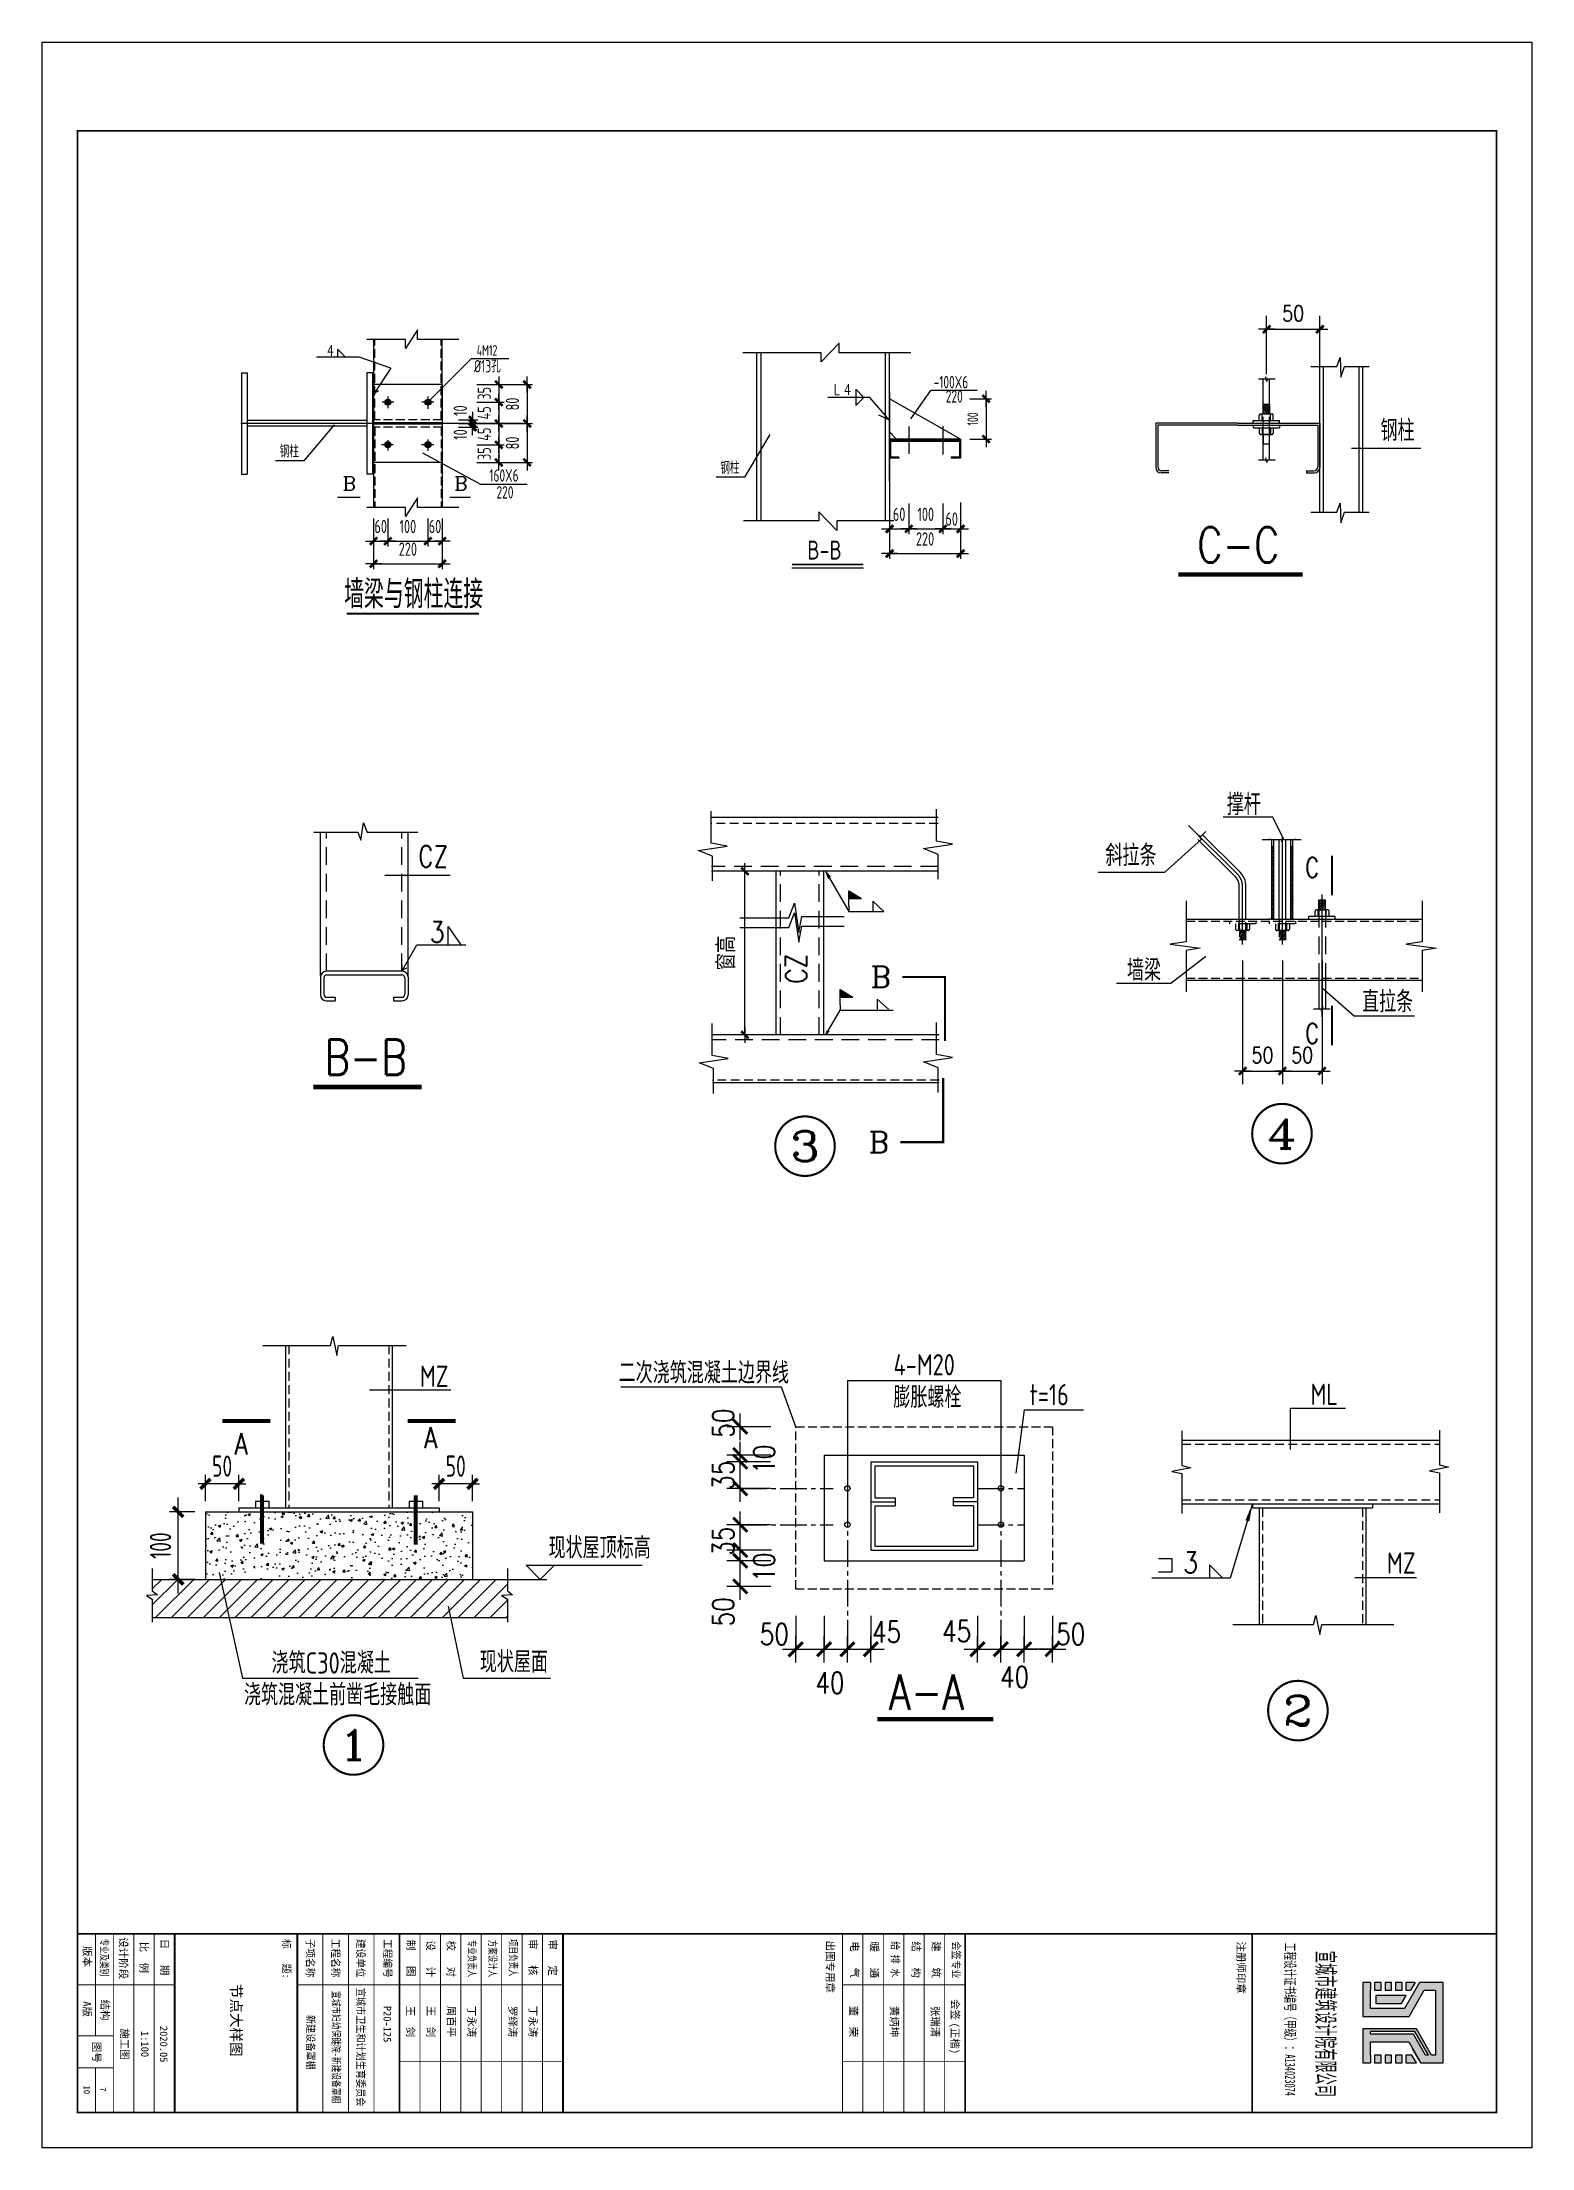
# Model space of a CAD drawing. Extents: x -321761 to 1215725, y 241863 to 438812.
# Drawn here: x 1032725 to 1074725, y 241863 to 301263 of the extents above; entities that cross this region are included whole.
import ezdxf
from ezdxf.enums import TextEntityAlignment as Align

# ---------------------------------------------------------------- set-up
doc = ezdxf.new("R2010")
doc.units = 0
doc.header["$LTSCALE"] = 1000
for name, pattern in [('CENTER2', [1.125, 0.75, -0.125, 0.125, -0.125]), ('DASH', [0.35, 0.25, -0.1]), ('DASHDOT', [25.4, 12.7, -6.35, 0, -6.35]), ('DASHED', [0.75, 0.5, -0.25]), ('DASHED2', [0.375, 0.25, -0.125]), ('DOTE', [2.42, 2, -0.2, 0.02, -0.2]), ('HIDDEN', [0.375, 0.25, -0.125])]:
    doc.linetypes.add(name, pattern=pattern)
doc.layers.get('0').update_dxf_attribs({"linetype": 'CONTINUOUS'})
doc.layers.get('Defpoints').update_dxf_attribs({"linetype": 'CONTINUOUS'})
for name, color, linetype in [('03', 3, 'CONTINUOUS'), ('10014', 2, 'CONTINUOUS'), ('BORDER', 7, 'CONTINUOUS'), ('BZ_标准图框', 7, 'CONTINUOUS'), ('COLUMN', 65, 'CONTINUOUS'), ('D', 4, 'CONTINUOUS'), ('DASH', 3, 'DASH'), ('DHX', 1, 'DASHDOT'), ('DIM', 3, 'CONTINUOUS'), ('DOTE', 1, 'DOTE'), ('HATCH', 254, 'CONTINUOUS'), ('J', 7, 'DASHED2'), ('JI', 7, 'DASHED'), ('L3', 3, 'CONTINUOUS'), ('LI', 3, 'CONTINUOUS'), ('PUB_DIM', 3, 'CONTINUOUS'), ('PUB_TEXT', 7, 'CONTINUOUS'), ('TK(图框线)', 45, 'CONTINUOUS'), ('XUX', 3, 'DASHED'), ('一般文字', 6, 'CONTINUOUS'), ('柱子', 3, 'CONTINUOUS')]:
    doc.layers.add(name, color=color, linetype=linetype)
doc.styles.add('-宋体', font='')
doc.styles.add('_HZTXT', font='atssdeng.shx', dxfattribs={"width": 0.8, "bigfont": 'atssdchn.shx'})
doc.styles.add('_SIMPLEX', font='SIMPLEX.shx', dxfattribs={"width": 0.8})
doc.styles.add('_TXT', font='SIMPLEX.shx', dxfattribs={"width": 0.6})
doc.styles.add('COMP', font='complex', dxfattribs={"bigfont": 'hztxt'})
doc.styles.add('COMPLEX', font='COMPLEX')
doc.styles.add('DIM_FONT', font='SIMPLEX.shx', dxfattribs={"width": 0.8})
doc.styles.add('HT', font='simhei.ttf')
doc.styles.add('ROMANS', font='romans.shx', dxfattribs={"width": 0.75, "height": 300, "bigfont": 'hztxt.shx'})
doc.styles.add('TESSDREN', font='tssdeng.shx', dxfattribs={"width": 0.7, "height": 300, "bigfont": 'tssdchn.shx'})
doc.styles.add('TSSD_Dimension', font='Tssdeng.shx', dxfattribs={"width": 0.7, "bigfont": 'hztxt.shx'})
doc.styles.add('TSSD_Rein', font='Tssdeng.shx', dxfattribs={"width": 0.7, "bigfont": 'hztxt.shx'})
doc.styles.add('wutxt', font='txt.shx', dxfattribs={"width": 0.8, "bigfont": 'hztxt.shx'})
doc.styles.get('-宋体').set_extended_font_data('SimSun')
doc.dimstyles.new('DIMN150', dxfattribs={"dimscale": 1.5, "dimtxt": 300, "dimasz": 1, "dimexe": 250, "dimexo": 300, "dimgap": 150, "dimtad": 1, "dimdec": 0, "dimzin": 0, "dimdsep": 46, "dimtxsty": 'DIM_FONT', "dimblk": '_DIMX', "dimcen": 0.09, "dimclrt": 7, "dimadec": 0, "dimazin": 0, "dimtfac": 1, "dimtdec": 0, "dimtix": 1, "dimtmove": 2, "dimatfit": 3, "dimldrblk": '_DIMX', "dimfxl": 1, "dimtolj": 1, "dimtzin": 0, "dimarcsym": 0})
doc.dimstyles.new('TSSD_100_100$0', dxfattribs={"dimtxt": 300, "dimasz": 100, "dimexe": 100, "dimexo": 300, "dimgap": 100, "dimtad": 1, "dimdec": 0, "dimzin": 0, "dimdsep": 46, "dimtxsty": 'TSSD_Dimension', "dimblk": 'ARCHTICK', "dimcen": 0, "dimdle": 100, "dimclrd": 3, "dimclre": 3, "dimclrt": 7, "dimazin": 0, "dimtfac": 1, "dimtdec": 0, "dimtix": 1, "dimtmove": 2, "dimatfit": 3, "dimldrblk": 'ARCHTICK', "dimfxl": 1, "dimtolj": 1, "dimtzin": 0, "dimarcsym": 0})

msp = doc.modelspace()

# ---------------------------------------------------------------- texts
for s, height, style, width, p in [('4', 300, 'wutxt', 0.8, (1040747, 292416.7)), ('4M12', 300, 'TSSD_Rein', 0.7, (1044976.8, 292416.4)), ('L', 300, 'wutxt', 0.8, (1055041.8, 291311.1)), ('4', 300, 'wutxt', 0.8, (1055327.2, 291311.1)), ('CZ', 600, '_SIMPLEX', 0.8, (1043327.2, 277993.7)), ('3', 600, '_SIMPLEX', 0.8, (1043658.7, 275860.2)), ('ML', 600, 'TSSD_Rein', 0.8, (1068483.9, 262818.5))]:
    msp.add_text(s, height=height, dxfattribs=dict(style=style, width=width)).set_placement(p)
at = {"style": 'COMPLEX'}
for p in [(1041193.2, 288613.7), (1044342.3, 288613.7)]:
    msp.add_text('B', height=400, dxfattribs=at).set_placement(p)
at = {"style": '_SIMPLEX', "width": 0.8}
msp.add_text('CZ', height=600, rotation=90, dxfattribs=at).set_placement((1054287.7, 274703.2))
at = {"layer": 'L3', "style": 'ROMANS', "width": 0.8}
for s, p in [('50', (1052227, 261895.1)), ('10', (1053378.5, 260875.2)), ('35', (1052227, 260427.1)), ('35', (1052227, 258564)), ('10', (1053378.5, 257827.5)), ('50', (1052227, 256574.3))]:
    msp.add_text(s, height=600, rotation=90, dxfattribs=at).set_placement(p)
for s, p in [('A', (1038151.1, 261421)), ('A', (1043491.7, 261597.2)), ('现状屋顶标高', (1047003.9, 258487.8)), ('3', (1064901.5, 258072.5)), ('50', (1052956.3, 256053.4)), ('45', (1056121.9, 256115.7)), ('45', (1058096.8, 256137.8)), ('50', (1061313.3, 256053.4)), ('40', (1059729.1, 254846.2)), ('40', (1054523.6, 254679.9))]:
    msp.add_text(s, height=600, dxfattribs=at).set_placement(p)
at = {"layer": 'PUB_DIM', "style": 'DIM_FONT', "width": 0.8}
for p in [(1068531.8, 277980.3), (1068531.8, 273299.5)]:
    msp.add_text('C', height=559.9, dxfattribs=at).set_placement(p, align=Align.MIDDLE)
at = {"layer": 'PUB_TEXT'}
for s, height, style, width, p in [('%%c13孔', 350, 'TESSDREN', 0.7, (1044900.4, 291945.7)), ('-100X6', 350, 'TESSDREN', 0.7, (1057858.5, 291497.2)), ('220', 350, 'TESSDREN', 0.7, (1058201.8, 291092.7)), ('钢柱', 600, 'TSSD_Rein', 0.8, (1070459.3, 290006.1)), ('钢柱', 350, 'TESSDREN', 0.7, (1039424.7, 289543.7)), ('钢柱', 350, 'TESSDREN', 0.7, (1051845.5, 289081.2)), ('160X6', 350, 'TESSDREN', 0.7, (1045332.1, 288864.5)), ('220', 350, 'TESSDREN', 0.7, (1045535.2, 288388.7)), ('C-C', 995.33, '_TXT', 0.8, (1065289.6, 286582.8)), ('撑杆', 600, 'TSSD_Rein', 0.8, (1066126, 279458.7)), ('斜拉条', 600, 'TSSD_Rein', 0.8, (1062703.3, 278022.6)), ('墙梁', 600, 'TSSD_Rein', 0.8, (1063310.1, 274785.1)), ('直拉条', 600, 'TSSD_Rein', 0.8, (1069937.9, 273893.4)), ('B-B', 995.33, '_TXT', 0.8, (1040687.6, 272129.5)), ('MZ', 600, 'TSSD_Rein', 0.8, (1043375.8, 263329)), ('二次浇筑混凝土边界线', 600, 'TSSD_Rein', 0.8, (1048979.5, 263425.2)), ('4-M20', 600, 'TSSD_Rein', 0.8, (1056729.1, 263653.8)), ('膨胀螺栓', 600, 'TSSD_Rein', 0.8, (1056724.8, 262735.9)), ('t=16', 600, 'TSSD_Rein', 0.8, (1060565.5, 262809.3)), ('MZ', 600, 'TSSD_Rein', 0.8, (1070642.3, 258059.2)), ('浇筑C30混凝土', 600, 'TSSD_Rein', 0.8, (1039191.3, 255241.5)), ('现状屋面', 600, 'TSSD_Rein', 0.8, (1045065.3, 255271.8)), ('浇筑混凝土前凿毛接触面', 600, 'TSSD_Rein', 0.8, (1038416.3, 254344.6)), ('A-A', 995.33, '_TXT', 0.8, (1056602.5, 254221.5))]:
    msp.add_text(s, height=height, dxfattribs=dict(at, style=style, width=width)).set_placement(p)
at = {"layer": 'TK(图框线)', "style": 'HT'}
for s, height, p in [('结构', 216, (1034389.9, 246046.2)), ('节点大样图', 300, (1038047.5, 246487.5))]:
    msp.add_text(s, height=height, rotation=270, dxfattribs=at).set_placement(p)
at = {"layer": 'TK(图框线)', "style": '-宋体'}
msp.add_text('7', height=172.8, rotation=270, dxfattribs=at).set_placement((1034360.6, 243510.9), align=Align.CENTER)
at = {"layer": '一般文字', "color": 2}
for s, height, style, width, p in [('B-B', 533.33, '_HZTXT', 0.8, (1054298.6, 286666.6)), ('墙梁与钢柱连接', 800, 'TSSD_Rein', 0.7, (1041239.8, 285286.1))]:
    msp.add_text(s, height=height, dxfattribs=dict(at, style=style, width=width)).set_placement(p)

# ---------------------------------------------------------------- blocks, each defined once
blk = doc.blocks.new('_INDEX1')
at = {"const_width": 0.035}
blk.add_lwpolyline([(-0.5, 0, 1), (0.5, 0, 1)], format="xyb", close=True, dxfattribs=at)
at = {"style": 'COMP', "width": 2.333333}
blk.add_attdef('1', text='', height=0.5, dxfattribs=at).set_placement((-0.25, -0.25), (0.25, -0.25), align=Align.FIT)
blk = doc.blocks.new('X1')
at = {"layer": 'COLUMN', "ltscale": 10}
for p, q in [((-200, 0), (200, 0)), ((0, -200), (0, 200))]:
    blk.add_line(p, q, dxfattribs=at)
at = {"layer": 'COLUMN', "ltscale": 10, "const_width": 45}
blk.add_lwpolyline([(-106, -106), (106, 106)], dxfattribs=at)
blk = doc.blocks.new('_SECTION')
at = {"const_width": 0.1}
blk.add_lwpolyline([(2, 0), (0, 0), (0, 3)], dxfattribs=at)
at = {"style": 'COMP'}
blk.add_attdef('A', text='', height=1, dxfattribs=at).set_placement((3, 0), align=Align.MIDDLE)
blk = doc.blocks.new('XHFY')
for p, q in [((0, 2.53), (0, 4.03)), ((0, 4.03), (2.5, 2.53)), ((0, 1.03), (0, 2.53)), ((0, 2.53), (2.5, 2.53)), ((0, 1.03), (0, 0))]:
    blk.add_line(p, q)
for points in [[(2.5, 2.53), (0, 2.53), (0, 4.03), (2.5, 2.53)], [(0, 4.03), (2.5, 2.53), (0, 4.03), (2.5, 2.53)], [(2.5, 2.53), (0, 2.53), (0, 4.03), (0, 2.53)]]:
    blk.add_solid(points)
blk = doc.blocks.new('*X248')
at = {"color": 0}
for p, q in [((20847, 8048), (20858, 8059)), ((20849, 8033), (20878, 8062)), ((20851, 8017), (20898, 8064)), ((20861, 8009), (20918, 8066)), ((20881, 8012), (20920, 8050)), ((20901, 8014), (20922, 8035)), ((20921, 8017), (20924, 8019))]:
    blk.add_line(p, q, dxfattribs=at)
blk = doc.blocks.new('*X247')
at = {"color": 0}
for p, q in [((20622, 8017), (20636, 8031)), ((20624, 8002), (20656, 8034)), ((20626, 7986), (20676, 8036)), ((20639, 7981), (20692, 8035)), ((20659, 7984), (20694, 8020)), ((20679, 7986), (20696, 8004))]:
    blk.add_line(p, q, dxfattribs=at)
blk = doc.blocks.new('*X249')
at = {"color": 0}
for p, q in [((22073, 7790), (22086, 7802)), ((22085, 7787), (22100, 7802)), ((22099, 7787), (22114, 7802)), ((22113, 7787), (22128, 7802)), ((22127, 7787), (22142, 7802)), ((22142, 7787), (22157, 7802)), ((22156, 7787), (22171, 7802)), ((22170, 7787), (22185, 7802)), ((22184, 7787), (22199, 7802)), ((22198, 7787), (22213, 7802)), ((22212, 7787), (22227, 7802)), ((22226, 7787), (22241, 7802)), ((22241, 7787), (22256, 7802)), ((22255, 7787), (22270, 7802)), ((22269, 7787), (22284, 7802)), ((22283, 7787), (22298, 7802)), ((22297, 7787), (22312, 7802)), ((22311, 7787), (22326, 7802)), ((22325, 7787), (22340, 7802)), ((22340, 7787), (22355, 7802)), ((22354, 7787), (22369, 7802)), ((22368, 7787), (22383, 7802)), ((22382, 7787), (22397, 7802)), ((22396, 7787), (22411, 7802)), ((22410, 7787), (22425, 7802)), ((22424, 7787), (22439, 7802)), ((22439, 7787), (22454, 7802)), ((22453, 7787), (22468, 7802)), ((22467, 7787), (22482, 7802)), ((22481, 7787), (22496, 7802)), ((22495, 7787), (22510, 7802)), ((22509, 7787), (22524, 7802)), ((22523, 7787), (22538, 7802)), ((22538, 7787), (22553, 7802)), ((22552, 7787), (22567, 7802)), ((22566, 7787), (22581, 7802)), ((22580, 7787), (22595, 7802)), ((22594, 7787), (22609, 7802)), ((22608, 7787), (22623, 7802)), ((22622, 7787), (22626, 7791))]:
    blk.add_line(p, q, dxfattribs=at)
blk = doc.blocks.new('*X250')
at = {"color": 0}
for p, q in [((20622, 8017), (20636, 8031)), ((20624, 8002), (20656, 8034)), ((20626, 7986), (20676, 8036)), ((20639, 7981), (20692, 8035)), ((20659, 7984), (20694, 8020)), ((20679, 7986), (20696, 8004))]:
    blk.add_line(p, q, dxfattribs=at)
blk = doc.blocks.new('_DIMX')
blk.add_line((-150, 0), (150, 0))
at = {"const_width": 50}
blk.add_lwpolyline([(-70, -70), (70, 70)], dxfattribs=at)
blk = doc.blocks.new('*D355')
at = {"layer": 'Defpoints', "color": 0, "linetype": 'ByBlock'}
for p in [(1068748, 293162), (1067247, 291447), (1068748, 291447)]:
    blk.add_point(p, dxfattribs=at)
at = {"layer": 'PUB_DIM', "color": 0, "linetype": 'ByBlock', "lineweight": -2}
for p, q in [((1067247, 291897), (1067247, 293537)), ((1068748, 291897), (1068748, 293537)), ((1067249, 293162), (1068746, 293162))]:
    blk.add_line(p, q, dxfattribs=at)
at = {"layer": 'PUB_DIM', "color": 0, "linetype": 'ByBlock', "lineweight": -2, "xscale": 1.5, "yscale": 1.5, "zscale": 1.5, "rotation": 180}
blk.add_blockref('_DIMX', (1067247, 293162), dxfattribs=at)
at = {"layer": 'PUB_DIM', "color": 0, "linetype": 'ByBlock', "lineweight": -2, "xscale": 1.5, "yscale": 1.5, "zscale": 1.5}
blk.add_blockref('_DIMX', (1068748, 293162), dxfattribs=at)
at = {"layer": 'PUB_DIM', "color": 7, "linetype": 'ByBlock', "insert": (1067997, 293612), "char_height": 450, "attachment_point": 5, "style": 'DIM_FONT'}
blk.add_mtext('\\A1;50', dxfattribs=at)
blk = doc.blocks.new('*D356')
at = {"layer": 'Defpoints', "color": 0, "linetype": 'ByBlock'}
for p in [(1066571, 275810), (1067691, 275810), (1067691, 272239)]:
    blk.add_point(p, dxfattribs=at)
at = {"layer": 'PUB_DIM', "color": 0, "linetype": 'ByBlock', "lineweight": -2}
for p, q in [((1066571, 275360), (1066571, 271864)), ((1067691, 275360), (1067691, 271864)), ((1066573, 272239), (1067690, 272239))]:
    blk.add_line(p, q, dxfattribs=at)
at = {"layer": 'PUB_DIM', "color": 0, "linetype": 'ByBlock', "lineweight": -2, "xscale": 1.5, "yscale": 1.5, "zscale": 1.5, "rotation": 180}
blk.add_blockref('_DIMX', (1066571, 272239), dxfattribs=at)
at = {"layer": 'PUB_DIM', "color": 0, "linetype": 'ByBlock', "lineweight": -2, "xscale": 1.5, "yscale": 1.5, "zscale": 1.5}
blk.add_blockref('_DIMX', (1067691, 272239), dxfattribs=at)
at = {"layer": 'PUB_DIM', "color": 7, "linetype": 'ByBlock', "insert": (1067131, 272689), "char_height": 450, "attachment_point": 5, "style": 'DIM_FONT'}
blk.add_mtext('\\A1;50', dxfattribs=at)
blk = doc.blocks.new('*D357')
at = {"layer": 'Defpoints', "color": 0, "linetype": 'ByBlock'}
for p in [(1067691, 275810), (1068811, 275810), (1068811, 272239)]:
    blk.add_point(p, dxfattribs=at)
at = {"layer": 'PUB_DIM', "color": 0, "linetype": 'ByBlock', "lineweight": -2}
for p, q in [((1067691, 275360), (1067691, 271864)), ((1068811, 275360), (1068811, 271864)), ((1067693, 272239), (1068809, 272239))]:
    blk.add_line(p, q, dxfattribs=at)
at = {"layer": 'PUB_DIM', "color": 0, "linetype": 'ByBlock', "lineweight": -2, "xscale": 1.5, "yscale": 1.5, "zscale": 1.5, "rotation": 180}
blk.add_blockref('_DIMX', (1067691, 272239), dxfattribs=at)
at = {"layer": 'PUB_DIM', "color": 0, "linetype": 'ByBlock', "lineweight": -2, "xscale": 1.5, "yscale": 1.5, "zscale": 1.5}
blk.add_blockref('_DIMX', (1068811, 272239), dxfattribs=at)
at = {"layer": 'PUB_DIM', "color": 7, "linetype": 'ByBlock', "insert": (1068251, 272689), "char_height": 450, "attachment_point": 5, "style": 'DIM_FONT'}
blk.add_mtext('\\A1;50', dxfattribs=at)
blk = doc.blocks.new('*D358')
at = {"layer": 'Defpoints', "color": 0, "linetype": 'ByBlock'}
for p in [(1052539, 277874), (1053418, 277874), (1053418, 273258)]:
    blk.add_point(p, dxfattribs=at)
at = {"layer": 'PUB_DIM', "color": 0, "linetype": 'ByBlock', "lineweight": -2}
for p, q in [((1052968, 277874), (1052164, 277874)), ((1052539, 273259), (1052539, 277873)), ((1052968, 273258), (1052164, 273258))]:
    blk.add_line(p, q, dxfattribs=at)
at = {"layer": 'PUB_DIM', "color": 0, "linetype": 'ByBlock', "lineweight": -2, "xscale": 1.5, "yscale": 1.5, "zscale": 1.5}
for p, rotation in [((1052539, 277874), 90), ((1052539, 273258), 270)]:
    blk.add_blockref('_DIMX', p, dxfattribs=dict(at, rotation=rotation))
at = {"layer": 'PUB_DIM', "color": 7, "linetype": 'ByBlock', "insert": (1052017, 275566), "char_height": 450, "attachment_point": 5, "rotation": 90, "style": 'DIM_FONT'}
blk.add_mtext('\\A1;窗高', dxfattribs=at)
blk = doc.blocks.new('*D359')
at = {"layer": 'Defpoints', "color": 0}
for p in [(1042071, 288120), (1042471, 288120), (1042471, 287187)]:
    blk.add_point(p, dxfattribs=at)
at = {"layer": 'PUB_DIM', "color": 0, "lineweight": -2}
for p, q in [((1042071, 287820), (1042071, 287037)), ((1042471, 287820), (1042471, 287037)), ((1042070, 287187), (1042068, 287187)), ((1042071, 287187), (1042471, 287187)), ((1042473, 287187), (1042474, 287187))]:
    blk.add_line(p, q, dxfattribs=at)
at = {"layer": 'PUB_DIM', "color": 0, "lineweight": -2, "xscale": 1.5, "yscale": 1.5, "zscale": 1.5}
blk.add_blockref('_DIMX', (1042071, 287187), dxfattribs=at)
at = {"layer": 'PUB_DIM', "color": 0, "lineweight": -2, "xscale": 1.5, "yscale": 1.5, "zscale": 1.5, "rotation": 180}
blk.add_blockref('_DIMX', (1042471, 287187), dxfattribs=at)
at = {"layer": 'PUB_DIM', "color": 7, "insert": (1042271, 287599), "char_height": 375, "attachment_point": 5, "style": 'TSSD_Dimension'}
blk.add_mtext('\\A1;60', dxfattribs=at)
blk = doc.blocks.new('*D360')
at = {"layer": 'Defpoints', "color": 0}
for p in [(1042471, 288120), (1043602, 288120), (1043602, 287187)]:
    blk.add_point(p, dxfattribs=at)
at = {"layer": 'PUB_DIM', "color": 0, "lineweight": -2}
for p, q in [((1042471, 287820), (1042471, 287037)), ((1043602, 287820), (1043602, 287037)), ((1042473, 287187), (1043600, 287187))]:
    blk.add_line(p, q, dxfattribs=at)
at = {"layer": 'PUB_DIM', "color": 0, "lineweight": -2, "xscale": 1.5, "yscale": 1.5, "zscale": 1.5, "rotation": 180}
blk.add_blockref('_DIMX', (1042471, 287187), dxfattribs=at)
at = {"layer": 'PUB_DIM', "color": 0, "lineweight": -2, "xscale": 1.5, "yscale": 1.5, "zscale": 1.5}
blk.add_blockref('_DIMX', (1043602, 287187), dxfattribs=at)
at = {"layer": 'PUB_DIM', "color": 7, "insert": (1043037, 287599), "char_height": 375, "attachment_point": 5, "style": 'TSSD_Dimension'}
blk.add_mtext('\\A1;100', dxfattribs=at)
blk = doc.blocks.new('*D361')
at = {"layer": 'Defpoints', "color": 0}
for p in [(1043602, 288120), (1044002, 288120), (1044002, 287187)]:
    blk.add_point(p, dxfattribs=at)
at = {"layer": 'PUB_DIM', "color": 0, "lineweight": -2}
for p, q in [((1043602, 287820), (1043602, 287037)), ((1044002, 287820), (1044002, 287037)), ((1043600, 287187), (1043599, 287187)), ((1043602, 287187), (1044002, 287187)), ((1044003, 287187), (1044005, 287187))]:
    blk.add_line(p, q, dxfattribs=at)
at = {"layer": 'PUB_DIM', "color": 0, "lineweight": -2, "xscale": 1.5, "yscale": 1.5, "zscale": 1.5}
blk.add_blockref('_DIMX', (1043602, 287187), dxfattribs=at)
at = {"layer": 'PUB_DIM', "color": 0, "lineweight": -2, "xscale": 1.5, "yscale": 1.5, "zscale": 1.5, "rotation": 180}
blk.add_blockref('_DIMX', (1044002, 287187), dxfattribs=at)
at = {"layer": 'PUB_DIM', "color": 7, "insert": (1043802, 287599), "char_height": 375, "attachment_point": 5, "style": 'TSSD_Dimension'}
blk.add_mtext('\\A1;60', dxfattribs=at)
blk = doc.blocks.new('*D362')
at = {"layer": 'Defpoints', "color": 0}
for p in [(1042071, 288122), (1044002, 288122), (1044002, 286548)]:
    blk.add_point(p, dxfattribs=at)
at = {"layer": 'PUB_DIM', "color": 0, "lineweight": -2}
for p, q in [((1042071, 287822), (1042071, 286398)), ((1044002, 287822), (1044002, 286398)), ((1042073, 286548), (1044000, 286548))]:
    blk.add_line(p, q, dxfattribs=at)
at = {"layer": 'PUB_DIM', "color": 0, "lineweight": -2, "xscale": 1.5, "yscale": 1.5, "zscale": 1.5, "rotation": 180}
blk.add_blockref('_DIMX', (1042071, 286548), dxfattribs=at)
at = {"layer": 'PUB_DIM', "color": 0, "lineweight": -2, "xscale": 1.5, "yscale": 1.5, "zscale": 1.5}
blk.add_blockref('_DIMX', (1044002, 286548), dxfattribs=at)
at = {"layer": 'PUB_DIM', "color": 7, "insert": (1043037, 286961), "char_height": 375, "attachment_point": 5, "style": 'TSSD_Dimension'}
blk.add_mtext('\\A1;220', dxfattribs=at)
blk = doc.blocks.new('*D363')
at = {"layer": 'Defpoints', "color": 0}
for p in [(1045301, 291604), (1045301, 290504), (1046397, 290504)]:
    blk.add_point(p, dxfattribs=at)
at = {"layer": 'PUB_DIM', "color": 0, "lineweight": -2}
for p, q in [((1045601, 291604), (1046547, 291604)), ((1046397, 291602), (1046397, 290505)), ((1045601, 290504), (1046547, 290504))]:
    blk.add_line(p, q, dxfattribs=at)
at = {"layer": 'PUB_DIM', "color": 0, "lineweight": -2, "xscale": 1.5, "yscale": 1.5, "zscale": 1.5}
for p, rotation in [((1046397, 291604), 90), ((1046397, 290504), 270)]:
    blk.add_blockref('_DIMX', p, dxfattribs=dict(at, rotation=rotation))
at = {"layer": 'PUB_DIM', "color": 7, "insert": (1045985, 291054), "char_height": 375, "attachment_point": 5, "rotation": 90, "style": 'TSSD_Dimension'}
blk.add_mtext('\\A1;80', dxfattribs=at)
blk = doc.blocks.new('*D364')
at = {"layer": 'Defpoints', "color": 0}
for p in [(1045301, 290504), (1045301, 289406), (1046397, 289406)]:
    blk.add_point(p, dxfattribs=at)
at = {"layer": 'PUB_DIM', "color": 0, "lineweight": -2}
for p, q in [((1045601, 290504), (1046547, 290504)), ((1046397, 290502), (1046397, 289407)), ((1045601, 289406), (1046547, 289406))]:
    blk.add_line(p, q, dxfattribs=at)
at = {"layer": 'PUB_DIM', "color": 0, "lineweight": -2, "xscale": 1.5, "yscale": 1.5, "zscale": 1.5}
for p, rotation in [((1046397, 290504), 90), ((1046397, 289406), 270)]:
    blk.add_blockref('_DIMX', p, dxfattribs=dict(at, rotation=rotation))
at = {"layer": 'PUB_DIM', "color": 7, "insert": (1045985, 289955), "char_height": 375, "attachment_point": 5, "rotation": 90, "style": 'TSSD_Dimension'}
blk.add_mtext('\\A1;80', dxfattribs=at)
blk = doc.blocks.new('*D365')
at = {"layer": 'Defpoints', "color": 0}
for p in [(1044681, 291607), (1044681, 291105), (1045601, 291105)]:
    blk.add_point(p, dxfattribs=at)
at = {"layer": 'PUB_DIM', "color": 0, "lineweight": -2}
for p, q in [((1044981, 291607), (1045751, 291607)), ((1044981, 291105), (1045751, 291105)), ((1045601, 291608), (1045601, 291610)), ((1045601, 291607), (1045601, 291105)), ((1045601, 291103), (1045601, 291102))]:
    blk.add_line(p, q, dxfattribs=at)
at = {"layer": 'PUB_DIM', "color": 0, "lineweight": -2, "xscale": 1.5, "yscale": 1.5, "zscale": 1.5}
for p, rotation in [((1045601, 291607), 270), ((1045601, 291105), 90)]:
    blk.add_blockref('_DIMX', p, dxfattribs=dict(at, rotation=rotation))
at = {"layer": 'PUB_DIM', "color": 7, "insert": (1045189, 291356), "char_height": 375, "attachment_point": 5, "rotation": 90, "style": 'TSSD_Dimension'}
blk.add_mtext('\\A1;35', dxfattribs=at)
blk = doc.blocks.new('*D366')
at = {"layer": 'Defpoints', "color": 0}
for p in [(1044681, 291105), (1044681, 290504), (1045601, 290504)]:
    blk.add_point(p, dxfattribs=at)
at = {"layer": 'PUB_DIM', "color": 0, "lineweight": -2}
for p, q in [((1044981, 291105), (1045751, 291105)), ((1045601, 291106), (1045601, 291108)), ((1045601, 291105), (1045601, 290504)), ((1044981, 290504), (1045751, 290504)), ((1045601, 290502), (1045601, 290501))]:
    blk.add_line(p, q, dxfattribs=at)
at = {"layer": 'PUB_DIM', "color": 0, "lineweight": -2, "xscale": 1.5, "yscale": 1.5, "zscale": 1.5}
for p, rotation in [((1045601, 291105), 270), ((1045601, 290504), 90)]:
    blk.add_blockref('_DIMX', p, dxfattribs=dict(at, rotation=rotation))
at = {"layer": 'PUB_DIM', "color": 7, "insert": (1045189, 290804), "char_height": 375, "attachment_point": 5, "rotation": 90, "style": 'TSSD_Dimension'}
blk.add_mtext('\\A1;45', dxfattribs=at)
blk = doc.blocks.new('*D367')
at = {"layer": 'Defpoints', "color": 0}
for p in [(1044681, 290504), (1044681, 289905), (1045601, 289905)]:
    blk.add_point(p, dxfattribs=at)
at = {"layer": 'PUB_DIM', "color": 0, "lineweight": -2}
for p, q in [((1044981, 290504), (1045751, 290504)), ((1045601, 290505), (1045601, 290507)), ((1045601, 290504), (1045601, 289905)), ((1044981, 289905), (1045751, 289905)), ((1045601, 289903), (1045601, 289902))]:
    blk.add_line(p, q, dxfattribs=at)
at = {"layer": 'PUB_DIM', "color": 0, "lineweight": -2, "xscale": 1.5, "yscale": 1.5, "zscale": 1.5}
for p, rotation in [((1045601, 290504), 270), ((1045601, 289905), 90)]:
    blk.add_blockref('_DIMX', p, dxfattribs=dict(at, rotation=rotation))
at = {"layer": 'PUB_DIM', "color": 7, "insert": (1045189, 290204), "char_height": 375, "attachment_point": 5, "rotation": 90, "style": 'TSSD_Dimension'}
blk.add_mtext('\\A1;45', dxfattribs=at)
blk = doc.blocks.new('*D368')
at = {"layer": 'Defpoints', "color": 0}
for p in [(1044681, 289905), (1044681, 289405), (1045601, 289405)]:
    blk.add_point(p, dxfattribs=at)
at = {"layer": 'PUB_DIM', "color": 0, "lineweight": -2}
for p, q in [((1044981, 289905), (1045751, 289905)), ((1045601, 289906), (1045601, 289908)), ((1045601, 289905), (1045601, 289405)), ((1044981, 289405), (1045751, 289405)), ((1045601, 289403), (1045601, 289402))]:
    blk.add_line(p, q, dxfattribs=at)
at = {"layer": 'PUB_DIM', "color": 0, "lineweight": -2, "xscale": 1.5, "yscale": 1.5, "zscale": 1.5}
for p, rotation in [((1045601, 289905), 270), ((1045601, 289405), 90)]:
    blk.add_blockref('_DIMX', p, dxfattribs=dict(at, rotation=rotation))
at = {"layer": 'PUB_DIM', "color": 7, "insert": (1045189, 289655), "char_height": 375, "attachment_point": 5, "rotation": 90, "style": 'TSSD_Dimension'}
blk.add_mtext('\\A1;35', dxfattribs=at)
blk = doc.blocks.new('*D369')
at = {"layer": 'Defpoints', "color": 0}
for p in [(1044162, 290605), (1044162, 290505), (1044860, 290505)]:
    blk.add_point(p, dxfattribs=at)
at = {"layer": 'PUB_DIM', "color": 0, "lineweight": -2}
for p, q in [((1044462, 290605), (1045010, 290605)), ((1044462, 290505), (1045010, 290505)), ((1044860, 290606), (1044860, 290608)), ((1044860, 290605), (1044860, 290505)), ((1044860, 290503), (1044860, 290502))]:
    blk.add_line(p, q, dxfattribs=at)
at = {"layer": 'PUB_DIM', "color": 0, "lineweight": -2, "xscale": 1.5, "yscale": 1.5, "zscale": 1.5}
for p, rotation in [((1044860, 290605), 270), ((1044860, 290505), 90)]:
    blk.add_blockref('_DIMX', p, dxfattribs=dict(at, rotation=rotation))
at = {"layer": 'PUB_DIM', "color": 7, "insert": (1044515, 290867), "char_height": 375, "attachment_point": 5, "rotation": 90, "style": 'TSSD_Dimension'}
blk.add_mtext('\\A1;10', dxfattribs=at)
blk = doc.blocks.new('*D370')
at = {"layer": 'Defpoints', "color": 0}
for p in [(1044162, 290505), (1044162, 290405), (1044860, 290405)]:
    blk.add_point(p, dxfattribs=at)
at = {"layer": 'PUB_DIM', "color": 0, "lineweight": -2}
for p, q in [((1044462, 290505), (1045010, 290505)), ((1044860, 290506), (1044860, 290508)), ((1044860, 290505), (1044860, 290405)), ((1044462, 290405), (1045010, 290405)), ((1044860, 290403), (1044860, 290402))]:
    blk.add_line(p, q, dxfattribs=at)
at = {"layer": 'PUB_DIM', "color": 0, "lineweight": -2, "xscale": 1.5, "yscale": 1.5, "zscale": 1.5}
for p, rotation in [((1044860, 290505), 270), ((1044860, 290405), 90)]:
    blk.add_blockref('_DIMX', p, dxfattribs=dict(at, rotation=rotation))
at = {"layer": 'PUB_DIM', "color": 7, "insert": (1044515, 290194), "char_height": 375, "attachment_point": 5, "rotation": 90, "style": 'TSSD_Dimension'}
blk.add_mtext('\\A1;10', dxfattribs=at)
blk = doc.blocks.new('*D371')
at = {"layer": 'Defpoints', "color": 0}
for p in [(1058578, 291201), (1058578, 290064), (1059338, 290064)]:
    blk.add_point(p, dxfattribs=at)
at = {"layer": 'PUB_DIM', "color": 0, "lineweight": -2}
for p, q in [((1058878, 291201), (1059488, 291201)), ((1059338, 291200), (1059338, 290065)), ((1058878, 290064), (1059488, 290064))]:
    blk.add_line(p, q, dxfattribs=at)
at = {"layer": 'PUB_DIM', "color": 0, "lineweight": -2, "xscale": 1.5, "yscale": 1.5, "zscale": 1.5}
for p, rotation in [((1059338, 291201), 90), ((1059338, 290064), 270)]:
    blk.add_blockref('_DIMX', p, dxfattribs=dict(at, rotation=rotation))
at = {"layer": 'PUB_DIM', "color": 7, "insert": (1058963, 290632), "char_height": 300, "attachment_point": 5, "rotation": 90, "style": 'TESSDREN'}
blk.add_mtext('\\A1;100', dxfattribs=at)
blk = doc.blocks.new('*D372')
at = {"layer": 'Defpoints', "color": 0}
for p in [(1056617, 288550), (1057157, 288550), (1057157, 287531)]:
    blk.add_point(p, dxfattribs=at)
at = {"layer": 'PUB_DIM', "color": 0, "lineweight": -2}
for p, q in [((1056617, 288250), (1056617, 287381)), ((1057157, 288250), (1057157, 287381)), ((1056616, 287531), (1056614, 287531)), ((1056617, 287531), (1057157, 287531)), ((1057158, 287531), (1057160, 287531))]:
    blk.add_line(p, q, dxfattribs=at)
at = {"layer": 'PUB_DIM', "color": 0, "lineweight": -2, "xscale": 1.5, "yscale": 1.5, "zscale": 1.5}
blk.add_blockref('_DIMX', (1056617, 287531), dxfattribs=at)
at = {"layer": 'PUB_DIM', "color": 0, "lineweight": -2, "xscale": 1.5, "yscale": 1.5, "zscale": 1.5, "rotation": 180}
blk.add_blockref('_DIMX', (1057157, 287531), dxfattribs=at)
at = {"layer": 'PUB_DIM', "color": 7, "insert": (1056887, 287943), "char_height": 375, "attachment_point": 5, "style": 'TSSD_Dimension'}
blk.add_mtext('\\A1;60', dxfattribs=at)
blk = doc.blocks.new('*D373')
at = {"layer": 'Defpoints', "color": 0}
for p in [(1057157, 288550), (1058117, 288550), (1058117, 287531)]:
    blk.add_point(p, dxfattribs=at)
at = {"layer": 'PUB_DIM', "color": 0, "lineweight": -2}
for p, q in [((1057157, 288250), (1057157, 287381)), ((1058117, 288250), (1058117, 287381)), ((1057158, 287531), (1058116, 287531))]:
    blk.add_line(p, q, dxfattribs=at)
at = {"layer": 'PUB_DIM', "color": 0, "lineweight": -2, "xscale": 1.5, "yscale": 1.5, "zscale": 1.5, "rotation": 180}
blk.add_blockref('_DIMX', (1057157, 287531), dxfattribs=at)
at = {"layer": 'PUB_DIM', "color": 0, "lineweight": -2, "xscale": 1.5, "yscale": 1.5, "zscale": 1.5}
blk.add_blockref('_DIMX', (1058117, 287531), dxfattribs=at)
at = {"layer": 'PUB_DIM', "color": 7, "insert": (1057637, 287943), "char_height": 375, "attachment_point": 5, "style": 'TSSD_Dimension'}
blk.add_mtext('\\A1;100', dxfattribs=at)
blk = doc.blocks.new('*D374')
at = {"layer": 'Defpoints', "color": 0}
for p in [(1058117, 288550), (1058619, 288550), (1058619, 287531)]:
    blk.add_point(p, dxfattribs=at)
at = {"layer": 'PUB_DIM', "color": 0, "lineweight": -2}
for p, q in [((1058117, 288250), (1058117, 287381)), ((1058619, 288250), (1058619, 287381)), ((1058119, 287531), (1058618, 287531))]:
    blk.add_line(p, q, dxfattribs=at)
at = {"layer": 'PUB_DIM', "color": 0, "lineweight": -2, "xscale": 1.5, "yscale": 1.5, "zscale": 1.5, "rotation": 180}
blk.add_blockref('_DIMX', (1058117, 287531), dxfattribs=at)
at = {"layer": 'PUB_DIM', "color": 0, "lineweight": -2, "xscale": 1.5, "yscale": 1.5, "zscale": 1.5}
blk.add_blockref('_DIMX', (1058619, 287531), dxfattribs=at)
at = {"layer": 'PUB_DIM', "color": 7, "insert": (1058368, 287809), "char_height": 375, "attachment_point": 5, "style": 'TSSD_Dimension'}
blk.add_mtext('\\A1;60', dxfattribs=at)
blk = doc.blocks.new('*D375')
at = {"layer": 'Defpoints', "color": 0}
for p in [(1056617, 288579), (1058619, 288579), (1058619, 286835)]:
    blk.add_point(p, dxfattribs=at)
at = {"layer": 'PUB_DIM', "color": 0, "lineweight": -2}
for p, q in [((1056617, 288279), (1056617, 286685)), ((1058619, 288279), (1058619, 286685)), ((1056619, 286835), (1058618, 286835))]:
    blk.add_line(p, q, dxfattribs=at)
at = {"layer": 'PUB_DIM', "color": 0, "lineweight": -2, "xscale": 1.5, "yscale": 1.5, "zscale": 1.5, "rotation": 180}
blk.add_blockref('_DIMX', (1056617, 286835), dxfattribs=at)
at = {"layer": 'PUB_DIM', "color": 0, "lineweight": -2, "xscale": 1.5, "yscale": 1.5, "zscale": 1.5}
blk.add_blockref('_DIMX', (1058619, 286835), dxfattribs=at)
at = {"layer": 'PUB_DIM', "color": 7, "insert": (1057618, 287247), "char_height": 375, "attachment_point": 5, "style": 'TSSD_Dimension'}
blk.add_mtext('\\A1;220', dxfattribs=at)
blk = doc.blocks.new('23wca1')
h = blk.add_hatch(color=1)
h.paths.add_polyline_path([(1517, 32430), (-752, 32430), (-752, 31764), (-15, 31338), (-15, 30383), (-531, 30383), (-752, 30383), (-752, 30162), (206, 30162), (206, 31466), (-531, 31891), (-531, 32209), (1295, 32209), (1295, 32099), (558, 31673), (558, 30162), (1517, 30162), (1517, 30383), (1295, 30383), (927, 30383), (927, 31460), (1517, 31801)])
h.paths.add_polyline_path([(1295, 31928), (706, 31588), (706, 30383), (632, 30383), (632, 31630), (1295, 32013)], flags=16)
h = blk.add_hatch(color=1)
h.paths.add_polyline_path([(1517, 31673), (1295, 31545), (1295, 31378), (1517, 31378)])
h.paths.add_polyline_path([(1295, 31267), (1295, 31083), (1517, 31083), (1517, 31267)])
h.paths.add_polyline_path([(1295, 30973), (1295, 30788), (1517, 30788), (1517, 30973)])
h.paths.add_polyline_path([(1517, 30493), (1517, 30678), (1295, 30678), (1295, 30493)])
h.paths.add_polyline_path([(-162, 31253), (-384, 31381), (-384, 30530), (-162, 30530)])
h.paths.add_polyline_path([(-752, 31636), (-752, 31378), (-531, 31378), (-531, 31508)])
h.paths.add_polyline_path([(-752, 31267), (-752, 31083), (-531, 31083), (-531, 31267)])
h.paths.add_polyline_path([(-531, 30788), (-531, 30973), (-752, 30973), (-752, 30788)])
h.paths.add_polyline_path([(-531, 30678), (-752, 30678), (-752, 30493), (-531, 30493)])
for points in [[(927, 30383), (927, 31460), (1517, 31801), (1517, 32430), (-752, 32430), (-752, 31764), (-15, 31338), (-15, 30383), (-531, 30383)], [(-752, 30383), (-752, 30162), (206, 30162), (206, 31466), (-531, 31891), (-531, 32209), (1295, 32209), (1295, 32099), (558, 31673), (558, 30162), (1517, 30162), (1517, 30383)], [(-752, 31636), (-752, 31378), (-531, 31378), (-531, 31508)], [(-752, 31636), (-531, 31508)], [(1295, 32013), (632, 31630), (632, 30383)], [(1295, 31928), (706, 31588), (706, 30383)], [(1517, 31801), (1106, 31564)], [(1295, 32013), (1295, 31928)], [(1295, 31545), (1295, 31378), (1517, 31378), (1517, 31673)], [(1517, 31673), (1295, 31545)], [(-752, 30383), (-531, 30383)], [(706, 30383), (632, 30383)], [(1295, 30383), (927, 30383)], [(1295, 30383), (1517, 30383)]]:
    blk.add_lwpolyline(points)
for points in [[(-752, 31267), (-752, 31083), (-531, 31083), (-531, 31267)], [(-752, 30973), (-752, 30788), (-531, 30788), (-531, 30973)], [(-162, 31253), (-384, 31381), (-384, 30530), (-162, 30530)], [(1295, 31267), (1295, 31083), (1517, 31083), (1517, 31267)], [(1295, 30973), (1295, 30788), (1517, 30788), (1517, 30973)], [(-752, 30678), (-752, 30493), (-531, 30493), (-531, 30678)], [(1295, 30678), (1295, 30493), (1517, 30493), (1517, 30678)]]:
    blk.add_lwpolyline(points, close=True)
at = {"layer": 'BZ_标准图框'}
for points, const_width in [([(-2126, -6072), (-2126, 33928)], 50.4), ([(-2126, 27044), (2914, 27044)], 50.4), ([(-2126, 18948), (2914, 18948)], 50.4), ([(-686, 18948), (-686, 15492)], 25.2), ([(1474, 18948), (1474, 15492)], 25.2), ([(2914, 18372), (-2126, 18372)], 25.2), ([(2914, 17796), (-2126, 17796)], 25.2), ([(2914, 17220), (-2126, 17220)], 25.2), ([(2914, 16644), (-2126, 16644)], 25.2), ([(2914, 16068), (-2126, 16068)], 25.2), ([(2914, 15492), (-2126, 15492)], 36), ([(-2126, 7612), (2914, 7612)], 50.4), ([(-686, 124), (-686, 7612)], 25.2), ([(1474, 3003), (1474, 7612)], 25.2), ([(-2126, 7036), (2914, 7036)], 25.2), ([(-2126, 6460), (2914, 6460)], 25.2), ([(-2126, 5884), (2914, 5884)], 25.2), ([(-2126, 5308), (2914, 5308)], 25.2), ([(-2126, 4732), (2914, 4732)], 25.2), ([(-2126, 4156), (2914, 4156)], 25.2), ([(-2126, 3580), (2914, 3580)], 25.2), ([(-2126, 3580), (2914, 3580)], 25.2), ([(-2126, 3004), (2914, 3004)], 50.4), ([(-2126, 2284), (2914, 2284)], 25.2), ([(-2126, 1564), (2914, 1564)], 25.2), ([(-2126, 844), (2914, 844)], 25.2), ([(-2126, 124), (2914, 124)], 50.4), ([(-2126, -3336), (2914, -3336)], 50.4), ([(-686, -5064), (-686, -3336)], 25.2), ([(-2126, -3912), (2914, -3912)], 25.2), ([(-2126, -4488), (2914, -4488)], 25.2), ([(-2126, -5064), (2914, -5064)], 25.2), ([(-2126, -5064), (2914, -5064)], 25.2), ([(-686, -6072), (-686, -5064)], 25.2), ([(754, -6072), (754, -5064)], 25.2), ([(1654, -6072), (1654, -5064)], 25.2), ([(-2126, -5568), (754, -5568)], 25.2), ([(1654, -5568), (2914, -5568)], 25.2)]:
    blk.add_lwpolyline(points, dxfattribs=dict(at, const_width=const_width))
at = {"layer": 'BZ_标准图框', "style": 'HT', "width": 0.5}
blk.add_text('宣城市建筑设计院有限公司', height=504, dxfattribs=at).set_placement((416, 28867), align=Align.CENTER)
at = {"layer": 'BZ_标准图框', "style": 'HT'}
for s, height, width, p in [('工程设计证书编号（甲级）：A134023074', 288, 0.6, (-1869, 27969)), ('会签', 216, 0.85, (-1914, 18591)), ('专业', 216, 0.85, (-1380, 18585)), ('给 排 水', 216, 0.85, (-1918, 16870)), ('项目负责人', 216, 0.7, (-1975, 6100)), ('方案设计人', 216, 0.7, (-1956, 5522)), ('专业负责人', 216, 0.7, (-1957, 4941)), ('工程编号', 216, 0.9, (-1976, 2561)), ('建设单位', 216, 0.9, (-1981, 1802)), ('工程名称', 216, 0.9, (-1986, 1092)), ('子项名称', 216, 0.9, (-1986, 379)), ('标   题:', 216, 0.95, (-1981, -291)), ('专业及类别', 216, 0.7, (-1987, -5426))]:
    blk.add_text(s, height=height, dxfattribs=dict(at, width=width)).set_placement(p)
for s, p in [('注册师印章', (-1907, 26620)), ('会签', (-281, 18563)), ('(正楷)', (382, 18556)), ('建   筑', (-1914, 18024)), ('结   构', (-1911, 17458)), ('暖   通', (-1905, 16282)), ('电   气', (-1912, 15724)), ('出图专用章', (-1931, 15037)), ('审   定', (-1967, 7210)), ('审   核', (-1976, 6659)), ('校   对', (-1934, 4349)), ('设   计', (-1938, 3771)), ('制   图', (-1954, 3218)), ('日   期', (-1984, -3728)), ('比  例', (-1903, -4311)), ('设计阶段', (-2024, -4889)), ('版本 ', (-1778, -5911)), ('图号', (920, -5644))]:
    blk.add_text(s, height=216, dxfattribs=at).set_placement(p)
at = {"layer": 'TK(图框线)', "style": 'HT'}
for s, p in [('张瑞清', (-92, 17997)), ('黄炳坤', (-92, 16845)), ('董  荣', (-92, 15693)), ('丁永涛', (-92, 6661)), ('罗绎涛', (-92, 6085)), ('丁永涛', (-92, 4933)), ('周百平', (-92, 4357)), ('王  剑', (-92, 3781)), ('王  剑', (-92, 3205)), ('P20-125', (-92, 2553)), ('2020.05', (475, -3751)), ('1:100', (619, -4283)), ('施工图', (541, -4857)), ('A版', (-222, -5912))]:
    blk.add_text(s, height=216, dxfattribs=at).set_placement(p)
for s, width, p in [('宣城市卫生和计划生育委员会', 0.85, (-599, 1803)), ('宣城市妇幼保健院-新建设备罩棚', 0.72, (-512, 1110)), ('新建设备罩棚', 0.85, (165, 390))]:
    blk.add_text(s, height=216, dxfattribs=dict(at, width=width)).set_placement(p)
at = {"layer": 'TK(图框线)', "style": '-宋体'}
blk.add_text('10', height=180, dxfattribs=at).set_placement((2278, -5902), align=Align.CENTER)
blk = doc.blocks.new('_ArchTick')
at = {"color": 0, "linetype": 'ByBlock', "const_width": 0.5}
blk.add_lwpolyline([(-0.71, -0.71), (0.71, 0.71)], dxfattribs=at)
blk = doc.blocks.new('*D629')
at = {"layer": 'Defpoints', "color": 0}
for p in [(1037329, 260594), (1037329, 259805), (1038272, 259805)]:
    blk.add_point(p, dxfattribs=at)
at = {"layer": 'DIM', "color": 3, "lineweight": -2}
for p, q in [((1037329, 260105), (1037329, 260844)), ((1038272, 260105), (1038272, 260844)), ((1037329, 260594), (1037129, 260594)), ((1038272, 260594), (1037329, 260594)), ((1038272, 260594), (1038472, 260594))]:
    blk.add_line(p, q, dxfattribs=at)
at = {"layer": 'DIM', "color": 3, "lineweight": -2, "xscale": 200, "yscale": 200, "zscale": 200}
blk.add_blockref('_ArchTick', (1037329, 260594), dxfattribs=at)
at = {"layer": 'DIM', "color": 3, "lineweight": -2, "xscale": 200, "yscale": 200, "zscale": 200, "rotation": 180}
blk.add_blockref('_ArchTick', (1038272, 260594), dxfattribs=at)
at = {"layer": 'DIM', "color": 7, "insert": (1037800, 261094), "char_height": 600, "attachment_point": 5, "style": 'TSSD_Dimension'}
blk.add_mtext('\\A1;50', dxfattribs=at)
blk = doc.blocks.new('*D630')
at = {"layer": 'Defpoints', "color": 0}
for p in [(1043915, 260594), (1043915, 259805), (1044858, 259805)]:
    blk.add_point(p, dxfattribs=at)
at = {"layer": 'DIM', "color": 3, "lineweight": -2}
for p, q in [((1043915, 260105), (1043915, 260844)), ((1044858, 260105), (1044858, 260844)), ((1043915, 260594), (1043715, 260594)), ((1044858, 260594), (1043915, 260594)), ((1044858, 260594), (1045058, 260594))]:
    blk.add_line(p, q, dxfattribs=at)
at = {"layer": 'DIM', "color": 3, "lineweight": -2, "xscale": 200, "yscale": 200, "zscale": 200}
blk.add_blockref('_ArchTick', (1043915, 260594), dxfattribs=at)
at = {"layer": 'DIM', "color": 3, "lineweight": -2, "xscale": 200, "yscale": 200, "zscale": 200, "rotation": 180}
blk.add_blockref('_ArchTick', (1044858, 260594), dxfattribs=at)
at = {"layer": 'DIM', "color": 7, "insert": (1044386, 261094), "char_height": 600, "attachment_point": 5, "style": 'TSSD_Dimension'}
blk.add_mtext('\\A1;50', dxfattribs=at)
blk = doc.blocks.new('*D631')
at = {"layer": 'Defpoints', "color": 0}
for p in [(1036562, 259805), (1037329, 259805), (1037329, 257899)]:
    blk.add_point(p, dxfattribs=at)
at = {"layer": 'DIM', "color": 3, "lineweight": -2}
for p, q in [((1036562, 257499), (1036562, 260205)), ((1037029, 259805), (1036312, 259805)), ((1037029, 257899), (1036312, 257899))]:
    blk.add_line(p, q, dxfattribs=at)
at = {"layer": 'DIM', "color": 3, "lineweight": -2, "xscale": 200, "yscale": 200, "zscale": 200}
for p, rotation in [((1036562, 259805), 90), ((1036562, 257899), 270)]:
    blk.add_blockref('_ArchTick', p, dxfattribs=dict(at, rotation=rotation))
at = {"layer": 'DIM', "color": 7, "insert": (1036062, 258852), "char_height": 600, "attachment_point": 5, "rotation": 90, "style": 'TSSD_Dimension'}
blk.add_mtext('\\A1;100', dxfattribs=at)

# ---------------------------------------------------------------- dimensions: what is measured, and where the dimension line sits
at = {"layer": 'DIM'}
for base, p1, p2, picture, middle in [((1037329.1, 260594.4), (1038271.6, 259804.5), (1037329.1, 259804.5), '*D629', (1037800.3, 261094.4)), ((1043915.1, 260594.4), (1044857.6, 259804.5), (1043915.1, 259804.5), '*D630', (1044386.3, 261094.4))]:
    dim = msp.add_linear_dim(base=base, p1=p1, p2=p2, text='50', dimstyle='TSSD_100_100$0', override={"dimtxt": 600, "dimasz": 200, "dimexe": 250, "dimgap": 200, "dimdle": 400}, dxfattribs=at)
    dim.commit()
    dim.dimension.update_dxf_attribs({"geometry": picture, "text_midpoint": middle})
dim = msp.add_linear_dim(base=(1036561.9, 259804.5), p1=(1037329.1, 257898.7), p2=(1037329.1, 259804.5), angle=90, text='100', dimstyle='TSSD_100_100$0', override={"dimtxt": 600, "dimasz": 200, "dimexe": 250, "dimgap": 200, "dimdle": 400}, dxfattribs=at)
dim.commit()
dim.dimension.update_dxf_attribs({"geometry": '*D631', "text_midpoint": (1036061.9, 258851.6)})
at = {"layer": 'PUB_DIM', "linetype": 'ByBlock'}
for p1, p2, distance, text, picture, middle in [((1067247.3, 291447), (1068747.6, 291447), 1715.3, '50', '*D355', (1067997.5, 293612.3)), ((1053417.9, 273257.9), (1053417.9, 277874.3), 879.2, '窗高', '*D358', (1052017.4, 275566.1)), ((1066571.5, 275809.5), (1067691.2, 275809.5), -3570.4, '50', '*D356', (1067131.3, 272689.1)), ((1067691.2, 275809.5), (1068810.9, 275809.5), -3570.4, '50', '*D357', (1068251.1, 272689.1))]:
    dim = msp.add_aligned_dim(p1=p1, p2=p2, distance=distance, text=text, dimstyle='DIMN150', dxfattribs=at)
    dim.commit()
    dim.dimension.update_dxf_attribs({"geometry": picture, "text_midpoint": middle})
at = {"layer": 'PUB_DIM'}
for p1, p2, distance, text, override, picture, middle in [((1044681.3, 291606.6), (1044681.3, 291104.6), 920.1, '35', {"dimtxt": 250, "dimexe": 100, "dimexo": 200, "dimtxsty": 'TSSD_Dimension', "dimdle": 100}, '*D365', (1045188.8, 291355.6)), ((1045301.3, 291603.6), (1045301.3, 290503.6), 1096.2, '80', {"dimtxt": 250, "dimexe": 100, "dimexo": 200, "dimtxsty": 'TSSD_Dimension', "dimdle": 100}, '*D363', (1045985, 291053.6)), ((1044681.3, 291104.6), (1044681.3, 290503.6), 920.1, '45', {"dimtxt": 250, "dimexe": 100, "dimexo": 200, "dimtxsty": 'TSSD_Dimension', "dimdle": 100}, '*D366', (1045188.8, 290804.1)), ((1058578.2, 291201), (1058578.2, 290063.7), 759.7, '100', {"dimtxt": 400, "dimexe": 100, "dimexo": 200, "dimtxsty": 'TESSDREN'}, '*D371', (1058962.9, 290632.4)), ((1044681.3, 290503.6), (1044681.3, 289904.6), 920.1, '45', {"dimtxt": 250, "dimexe": 100, "dimexo": 200, "dimtxsty": 'TSSD_Dimension', "dimdle": 100}, '*D367', (1045188.8, 290204.1)), ((1045301.3, 290503.6), (1045301.3, 289405.6), 1096.2, '80', {"dimtxt": 250, "dimexe": 100, "dimexo": 200, "dimtxsty": 'TSSD_Dimension', "dimdle": 100}, '*D364', (1045985, 289954.6)), ((1044681.3, 289904.6), (1044681.3, 289404.6), 920.1, '35', {"dimtxt": 250, "dimexe": 100, "dimexo": 200, "dimtxsty": 'TSSD_Dimension', "dimdle": 100}, '*D368', (1045188.8, 289654.6)), ((1042071.5, 288121.5), (1044001.9, 288121.5), -1573.5, '220', {"dimtxt": 250, "dimexe": 100, "dimexo": 200, "dimtxsty": 'TSSD_Dimension', "dimdle": 100}, '*D362', (1043036.7, 286960.5)), ((1042071.5, 288119.7), (1042471.5, 288119.7), -933.1, '60', {"dimtxt": 250, "dimexe": 100, "dimexo": 200, "dimtxsty": 'TSSD_Dimension', "dimdle": 100}, '*D359', (1042271.5, 287599.1)), ((1042471.5, 288119.7), (1043601.9, 288119.7), -933.1, '100', {"dimtxt": 250, "dimexe": 100, "dimexo": 200, "dimtxsty": 'TSSD_Dimension', "dimdle": 100}, '*D360', (1043036.7, 287599.1)), ((1043601.9, 288119.7), (1044001.9, 288119.7), -933.1, '60', {"dimtxt": 250, "dimexe": 100, "dimexo": 200, "dimtxsty": 'TSSD_Dimension', "dimdle": 100}, '*D361', (1043801.9, 287599.1)), ((1056617.2, 288579), (1058619.2, 288579), -1744.2, '220', {"dimtxt": 250, "dimexe": 100, "dimexo": 200, "dimtxsty": 'TSSD_Dimension', "dimdle": 100}, '*D375', (1057618.2, 287247.3)), ((1056617.2, 288549.6), (1057156.5, 288549.6), -1018.8, '60', {"dimtxt": 250, "dimexe": 100, "dimexo": 200, "dimtxsty": 'TSSD_Dimension', "dimdle": 100}, '*D372', (1056886.9, 287943.3)), ((1057156.5, 288549.6), (1058117.2, 288549.6), -1018.8, '100', {"dimtxt": 250, "dimexe": 100, "dimexo": 200, "dimtxsty": 'TSSD_Dimension', "dimdle": 100}, '*D373', (1057636.9, 287943.3))]:
    dim = msp.add_aligned_dim(p1=p1, p2=p2, distance=distance, text=text, dimstyle='DIMN150', override=override, dxfattribs=at)
    dim.commit()
    dim.dimension.update_dxf_attribs({"geometry": picture, "text_midpoint": middle})
for base, p1, p2, angle, text, picture, middle in [((1044860.3, 290504.6), (1044162.2, 290604.6), (1044162.2, 290504.6), 270, '10', '*D369', (1044515.3, 290867.1)), ((1044860.3, 290404.6), (1044162.2, 290504.6), (1044162.2, 290404.6), 270, '10', '*D370', (1044515.3, 290194.1)), ((1058619.2, 287530.8), (1058117.2, 288549.6), (1058619.2, 288549.6), 0, '60', '*D374', (1058367.7, 287809.1))]:
    dim = msp.add_linear_dim(base=base, p1=p1, p2=p2, angle=angle, text=text, dimstyle='DIMN150', override={"dimtxt": 250, "dimexe": 100, "dimexo": 200, "dimtxsty": 'TSSD_Dimension', "dimdle": 100}, dxfattribs=at)
    dim.commit()
    dim.dimension.update_dxf_attribs({"geometry": picture, "text_midpoint": middle, "dimtype": 161})

# ---------------------------------------------------------------- hatches: boundary and pattern name
at = {"layer": 'HATCH'}
h = msp.add_hatch(dxfattribs=at)
h.set_pattern_fill('CONCRETE', color=256, scale=100, style=0)
h.set_pattern_definition([(50, (-35260.26, 148773.2), (717.26018, -62.75213), [75, -825]), (355, (-35260.26, 148773.2), (-138.75133, 752.19213), [60, -660]), (100.4514, (-35200.5, 148767.95), (578.5094, 689.43954), [63.7402, -701.1421]), (46.1842, (-35260.3, 148973.2), (1067.24105, -165.519), [112.5, -1237.5]), (96.6356, (-35171.3, 148959.4), (934.6627, 974.1179), [95.6103, -1051.713]), (351.1842, (-35260.3, 148973.2), (934.662, 974.1186), [90, -990]), (21, (-35160.26, 148923.2), (596.90705, -402.6189), [75, -825]), (326, (-35160.26, 148923.2), (243.31533, 725.15005), [60, -660]), (71.4514, (-35110.5, 148889.6), (840.22263, 322.5305), [63.7402, -701.1421]), (37.5, (-35260.26, 148773.17), (12.159855, 332.893854), [0, -652, 0, -670, 0, -662.5]), (7.5, (-35260.26, 148773.17), (263.06954, 394.41171), [0, -382, 0, -637, 0, -252.5]), (327.5, (-35483.26, 148773.17), (533.822436, -22.55487), [0, -250, 0, -780, 0, -1035]), (317.5, (-35583.26, 148773.17), (583.18617, 100.10498), [0, -325, 0, -518, 0, -735])])
h.paths.add_polyline_path([(1044857.6, 259804.5), (1037329.1, 259804.5), (1037329.1, 257898.7), (1044857.6, 257898.7)])
at = {"layer": '柱子'}
h = msp.add_hatch(dxfattribs=at)
h.set_pattern_fill('ANSI31', color=256, scale=100, style=0)
h.set_pattern_definition([(45, (-35260.26, 148773.17), (-224.5064, 224.5064), [])])
h.paths.add_polyline_path([(1045842.9, 257573.3), (1045842.9, 257898.7), (1035832, 257898.7), (1035832, 257573.3), (1035975.7, 257465.5), (1035667.4, 257444.9), (1035832, 257337.1), (1035832, 256827.1), (1045842.9, 256827.1), (1045842.9, 257337.1), (1045678.4, 257444.9), (1045986.7, 257465.5)])

# ---------------------------------------------------------------- linework, layer by layer
for p, q in [((1042972.8, 292875), (1041878.9, 292875)), ((1042071.5, 292875), (1042071.5, 290604.6)), ((1043312, 293148.6), (1042972.8, 292619)), ((1042972.8, 292619), (1042972.8, 292875)), ((1043312, 292875), (1043312, 293148.6)), ((1044475, 292875), (1043312, 292875)), ((1044001.9, 290604.6), (1044001.9, 292875)), ((1041667.8, 292374.9), (1040465, 292374.9)), ((1041052.1, 292605), (1041052.1, 292374.9)), ((1041282.2, 292374.9), (1041052.1, 292605)), ((1042553.7, 292060.6), (1041667.8, 292374.9)), ((1043598.3, 291104.6), (1044816.7, 292329.3)), ((1045881.3, 292329.3), (1044816.7, 292329.3)), ((1054687, 292496.1), (1052482.5, 292496.1)), ((1052864.4, 292496.1), (1052864.4, 287755.3)), ((1052984.4, 292496.1), (1052984.4, 287755.3)), ((1055194.8, 292769.7), (1054687, 292240.1)), ((1054687, 292240.1), (1054687, 292496.1)), ((1055194.8, 292496.1), (1055194.8, 292769.7)), ((1057220.5, 292496.1), (1055194.8, 292496.1)), ((1056497.2, 292496.1), (1056497.2, 287755.3)), ((1056617.2, 288875.7), (1056617.2, 292496.1)), ((1038341.6, 291938), (1038341.6, 289071.3)), ((1038341.6, 291938), (1038501.6, 291938)), ((1038501.6, 291938), (1038501.6, 289071.3)), ((1041881.9, 291938), (1041881.9, 289071.3)), ((1042041.9, 291938), (1041881.9, 291938)), ((1042041.9, 291938), (1042041.9, 289071.3)), ((1042071.5, 291938), (1042071.5, 289071.3)), ((1042553.7, 292060.6), (1042091.9, 291366.9)), ((1044001.9, 291604.6), (1042041.9, 291604.6)), ((1042091.9, 291366.9), (1042212.4, 291430.8)), ((1042644, 291104.6), (1042309.6, 291104.6)), ((1042471.5, 291267), (1042471.5, 290932.4)), ((1043765.5, 291104.6), (1043431.2, 291104.6)), ((1043601.9, 291267), (1043601.9, 290920.5)), ((1044001.9, 291604.6), (1044001.9, 289404.6)), ((1056058.1, 291241.2), (1054878.6, 291241.2)), ((1055662.3, 291471.3), (1055662.3, 291011.1)), ((1055892.4, 291241.2), (1055662.3, 291471.3)), ((1055892.4, 291241.2), (1055662.3, 291011.1)), ((1056617.2, 290601.8), (1056058.1, 291241.2)), ((1056617.2, 291375.7), (1056617.2, 287755.3)), ((1058617.2, 290065.7), (1056617.2, 291199)), ((1057212.9, 290633.6), (1057783.2, 291439)), ((1059089.9, 291439), (1057783.2, 291439)), ((1041881.9, 290584.6), (1038501.6, 290584.6)), ((1044001.9, 290519.6), (1042071.5, 290519.6)), ((1044001.9, 290489.6), (1042071.5, 290489.6)), ((1056617.2, 290601.8), (1056315, 290741.6)), ((1041881.9, 290424.6), (1038501.6, 290424.6)), ((1040958.4, 290464.6), (1040103, 289452.5)), ((1042071.5, 290404.6), (1042071.5, 288134.2)), ((1042620.1, 289904.6), (1042297.7, 289904.6)), ((1042471.5, 290033.1), (1042471.5, 289746.4)), ((1043765.5, 289904.6), (1043419.2, 289904.6)), ((1043601.9, 290057), (1043601.9, 289734.4)), ((1044001.9, 290404.6), (1044001.9, 288134.2)), ((1053243.8, 290198.2), (1052523.8, 288990)), ((1056817.2, 290065.7), (1056617.2, 290265.7)), ((1058617.2, 290065.7), (1056617.2, 290065.7)), ((1058617.2, 290025.7), (1056617.2, 290025.7)), ((1056617.2, 289525.7), (1056617.2, 290025.7)), ((1058587.2, 289995.7), (1056647.2, 289995.7)), ((1056647.2, 289995.7), (1056647.2, 289555.7)), ((1058587.2, 289995.7), (1058587.2, 289555.7)), ((1058617.2, 290065.7), (1058617.2, 290025.7)), ((1058617.2, 290025.7), (1058617.2, 289525.7)), ((1040103, 289452.5), (1039307, 289452.5)), ((1044001.9, 289404.6), (1042041.9, 289404.6)), ((1043449.9, 289680.6), (1045084.1, 288795.1)), ((1056877.2, 289525.7), (1056617.2, 289525.7)), ((1056877.2, 289555.7), (1056647.2, 289555.7)), ((1056877.2, 289555.7), (1056647.2, 289555.7)), ((1056877.2, 289555.7), (1056877.2, 289525.7)), ((1058587.2, 289555.7), (1058357.2, 289555.7)), ((1058357.2, 289555.7), (1058357.2, 289525.7)), ((1058617.2, 289525.7), (1058357.2, 289525.7)), ((1038341.6, 289071.3), (1038501.6, 289071.3)), ((1042041.9, 289071.3), (1041881.9, 289071.3)), ((1045084.1, 288795.1), (1046397.9, 288795.1)), ((1052523.8, 288990), (1051727.8, 288990)), ((1042972.8, 288134.2), (1041878.9, 288134.2)), ((1043312, 288407.8), (1042972.8, 287878.2)), ((1042972.8, 287878.2), (1042972.8, 288134.2)), ((1043312, 288134.2), (1043312, 288407.8)), ((1044475, 288134.2), (1043312, 288134.2)), ((1054627.1, 287755.3), (1052497.9, 287755.3)), ((1054627.1, 288011.3), (1054627.1, 287755.3)), ((1055129, 287481.7), (1054627.1, 288011.3)), ((1055129, 287755.3), (1055129, 287481.7)), ((1056738.2, 287755.3), (1055129, 287755.3)), ((1051597.9, 279401.8), (1052868.8, 279401.8)), ((1052868.9, 279401.8), (1057985, 279401.8)), ((1040577.4, 274933.1), (1040577.4, 278978.2)), ((1043040.3, 274933.2), (1043040.3, 278978.2)), ((1057985, 277874.3), (1051597.9, 277874.3)), ((1053417.9, 273257.9), (1053417.9, 277874.3)), ((1054765.6, 273257.9), (1054765.6, 277874.3)), ((1042881.3, 275051.1), (1040743.5, 275051.1)), ((1040570.3, 274885), (1040570.3, 274386.6)), ((1040670, 274868.4), (1040670, 274403.3)), ((1040753.1, 274951.5), (1042864.7, 274951.5)), ((1042947.8, 274868.4), (1042947.8, 274403.3)), ((1043047.5, 274885), (1043047.5, 274386.6)), ((1040736.4, 274220.5), (1040985.6, 274220.5)), ((1040753.1, 274320.2), (1040985.6, 274320.2)), ((1040985.6, 274320.2), (1040985.6, 274220.5)), ((1042632.1, 274320.2), (1042864.7, 274320.2)), ((1042632.1, 274320.2), (1042632.1, 274220.5)), ((1042632.1, 274220.5), (1042881.3, 274220.5)), ((1058014.6, 273257.9), (1051627.4, 273257.9)), ((1058014.6, 271910.2), (1051627.4, 271910.2)), ((1044243.6, 263240.1), (1041953, 263240.1)), ((1067922.9, 261564.8), (1067922.9, 262733.1)), ((1067922.9, 262733.1), (1069466.8, 262733.1)), ((1038892.4, 258909.4), (1038892.4, 260289.7)), ((1038930, 258909.4), (1038930, 260289.7)), ((1038967.6, 258884.2), (1038967.6, 260264.5)), ((1043219, 258884.2), (1043219, 260264.5)), ((1043256.7, 258884.2), (1043256.7, 260264.5)), ((1043294.3, 258884.2), (1043294.3, 260264.5)), ((1035832, 257898.7), (1045842.9, 257898.7)), ((1071472.7, 257943.1), (1069732.9, 257943.1)), ((1035832, 256827.1), (1045842.9, 256827.1))]:
    msp.add_line(p, q)
at = {"const_width": 85}
for points in [[(1042471.5, 291147.1, 1), (1042471.5, 291062.1, 1)], [(1043601.9, 291147.1, 1), (1043601.9, 291062.1, 1)], [(1042471.5, 289947.1, 1), (1042471.5, 289862.1, 1)], [(1043601.9, 289947.1, 1), (1043601.9, 289862.1, 1)]]:
    msp.add_lwpolyline(points, format="xyb", close=True, dxfattribs=at)
for points, const_width in [([(1041697.8, 288421.7), (1041045.1, 288421.7)], 45), ([(1044807.1, 288421.7), (1044212.4, 288421.7)], 45), ([(1064763, 286242.3), (1068261.7, 286242.3)], 124.4), ([(1040370.9, 271789), (1043421.2, 271789)], 124.4), ([(1059544.7, 253955.9), (1056276.8, 253955.9)], 124.4)]:
    msp.add_lwpolyline(points, dxfattribs=dict(const_width=const_width))
for centre in [(1042471.5, 291104.6), (1043601.9, 291104.6), (1042471.5, 289904.6), (1043601.9, 289904.6)]:
    msp.add_circle(centre, 85)
for centre, radius, start, end in [((1052868.8, 279401.6), 0.144, 0, 90), ((1053012.9, 279401.6), 0.144, 90, 180), ((1040736.4, 274885), 166.1, 90, 180), ((1042881.3, 274885), 166.1, 0, 90), ((1040753.1, 274868.4), 83.1, 90, 180), ((1042864.7, 274868.4), 83.1, 0, 90), ((1040736.4, 274386.6), 166.1, 180, 270), ((1040753.1, 274403.3), 83.1, 180, 270), ((1042864.7, 274403.3), 83.1, 270, 0), ((1042881.3, 274386.6), 166.1, 270, 0)]:
    msp.add_arc(centre, radius, start, end)
for points in [[(1057236.5, 290065.7), (1057236.5, 289995.7), (1057076.5, 290065.7), (1057076.5, 289995.7)], [(1058197.2, 290065.7), (1058197.2, 289995.7), (1058037.2, 290065.7), (1058037.2, 289995.7)]]:
    msp.add_solid(points)
at = {"layer": '03'}
for p, q in [((1038946.5, 264499.8), (1040859.2, 264499.8)), ((1039588.4, 264499.8), (1039588.4, 259917.4)), ((1040859.2, 264499.8), (1040922.3, 264753.8)), ((1040922.3, 264753.8), (1041031.4, 264217.6)), ((1041031.4, 264217.6), (1041084.9, 264499.8)), ((1041084.9, 264499.8), (1042984.8, 264499.8)), ((1042598.3, 264499.8), (1042598.3, 259917.4)), ((1053267, 262205), (1052037, 262205)), ((1064860.8, 262093.6), (1064860.8, 261113.1)), ((1072125.8, 262111.1), (1072125.8, 261130.6)), ((1053267, 261405), (1052037, 261405)), ((1054770.2, 261405), (1054770.2, 258423.3)), ((1054770.2, 261405), (1060413.7, 261405)), ((1060413.7, 261405), (1060413.7, 258423.3)), ((1064860.8, 261828.4), (1072125.8, 261828.4)), ((1053255.7, 261216.9), (1052407.5, 261216.9)), ((1056087, 261216.9), (1059096.9, 261216.9)), ((1056087, 261216.9), (1056087, 258724.3)), ((1056199.9, 261104), (1058984, 261104)), ((1056199.9, 261104), (1056199.9, 260199.9)), ((1058984, 261104), (1058984, 260199.9)), ((1059096.9, 261216.9), (1059096.9, 258724.3)), ((1065114.8, 261049.9), (1064578.7, 260940.8)), ((1064578.7, 260940.8), (1064860.8, 260887.4)), ((1064860.8, 261113.1), (1065114.8, 261049.9)), ((1064860.8, 260887.4), (1064860.8, 259758.8)), ((1072379.8, 261067.4), (1071843.7, 260958.3)), ((1071843.7, 260958.3), (1072125.8, 260904.8)), ((1072125.8, 261130.6), (1072379.8, 261067.4)), ((1072125.8, 260904.8), (1072125.8, 259776.3)), ((1053255.7, 260464.4), (1052407.5, 260464.4)), ((1056199.9, 260199.9), (1056773, 260199.9)), ((1056773, 260199.9), (1056773, 259974.2)), ((1058984, 260199.9), (1058411, 260199.9)), ((1058411, 260199.9), (1058411, 259974.2)), ((1038271.6, 259917.4), (1043915.1, 259917.4)), ((1038271.6, 259804.5), (1043915.1, 259804.5)), ((1043915.1, 259917.4), (1043915.1, 259804.5)), ((1044477.3, 259804.5), (1044857.6, 259804.5)), ((1056087, 260087), (1056773, 260087)), ((1056199.9, 259974.2), (1056773, 259974.2)), ((1056199.9, 259974.2), (1056199.9, 258837.2)), ((1059096.9, 260087), (1058411, 260087)), ((1058984, 259974.2), (1058411, 259974.2)), ((1058984, 259974.2), (1058984, 258837.2)), ((1064860.8, 260029.7), (1072125.8, 260029.7)), ((1066844.9, 260029.7), (1066224.1, 257931.1)), ((1066844.9, 260029.7), (1066844.9, 259916.8)), ((1066844.9, 259916.8), (1070231.1, 259916.8)), ((1067033.1, 259916.8), (1067033.1, 256624.9)), ((1070042.9, 259916.8), (1070042.9, 256624.9)), ((1070231.1, 260029.7), (1070231.1, 259916.8)), ((1053255.7, 259441), (1052407.5, 259441)), ((1053255.7, 259441), (1052407.5, 259441)), ((1053267, 258423.3), (1052037, 258423.3)), ((1053255.7, 258726), (1052407.5, 258726)), ((1053285.9, 258724.3), (1052437.7, 258724.3)), ((1054770.2, 258423.3), (1060413.7, 258423.3)), ((1056087, 258724.3), (1059096.9, 258724.3)), ((1056199.9, 258837.2), (1058984, 258837.2)), ((1064201.8, 258487.9), (1064578, 258487.9)), ((1064578, 258487.9), (1064578, 258111.7)), ((1046770.6, 257898.7), (1046371.5, 258297.8)), ((1046371.5, 258297.8), (1049643.7, 258297.8)), ((1046770.6, 257898.7), (1047169.6, 258297.8)), ((1066224.1, 257931.1), (1064015.6, 257931.1)), ((1064201.8, 258111.7), (1064578, 258111.7)), ((1066017.4, 257931.1), (1065641.2, 258307.3)), ((1065641.2, 258307.3), (1065641.2, 257931.1)), ((1053267, 257700.4), (1052037, 257700.4)), ((1053970.2, 256869.5), (1053970.2, 255928.9)), ((1054770.2, 256869.5), (1054770.2, 255928.9)), ((1056087, 256869.5), (1056087, 255928.9)), ((1059096.9, 256869.5), (1059096.9, 255928.9)), ((1060413.7, 256869.5), (1060413.7, 255928.9)), ((1061213.7, 256869.5), (1061213.7, 255928.9)), ((1066295.2, 256624.9), (1068573.8, 256624.9)), ((1068573.8, 256624.9), (1068636.9, 256878.8)), ((1068636.9, 256878.8), (1068746, 256342.7)), ((1068746, 256342.7), (1068799.5, 256624.9)), ((1068799.5, 256624.9), (1070832.7, 256624.9))]:
    msp.add_line(p, q, dxfattribs=at)
at = {"layer": '03', "linetype": 'HIDDEN'}
for p, q in [((1039682.4, 264499.8), (1039682.4, 259917.4)), ((1042504.2, 264499.8), (1042504.2, 259917.4)), ((1064860.8, 261715.5), (1072125.8, 261715.5)), ((1064860.8, 260142.6), (1072125.8, 260142.6)), ((1067127.1, 259916.8), (1067127.1, 256624.9)), ((1069948.9, 259916.8), (1069948.9, 256624.9))]:
    msp.add_line(p, q, dxfattribs=at)
at = {"layer": '03', "color": 1, "linetype": 'CENTER2'}
for p, q in [((1055428.6, 263507.5), (1055428.6, 255928.9)), ((1059755.3, 263507.5), (1059755.3, 255928.9)), ((1052407.5, 260464.4), (1055024.9, 260464.4)), ((1059096.9, 260464.4), (1060413.7, 260464.4)), ((1052407.5, 259441), (1055024.9, 259441)), ((1052407.5, 259441), (1055024.9, 259441)), ((1059096.9, 259441), (1060413.7, 259441))]:
    msp.add_line(p, q, dxfattribs=at)
at = {"layer": '03', "color": 2}
for p, q in [((1038741.9, 260105.5), (1039118.1, 260105.5)), ((1039118.1, 260105.5), (1039118.1, 259917.4)), ((1043068.6, 260105.5), (1043068.6, 259917.4)), ((1043068.6, 260105.5), (1043444.8, 260105.5)), ((1043444.8, 260105.5), (1043444.8, 259917.4))]:
    msp.add_line(p, q, dxfattribs=at)
at = {"layer": '03', "const_width": 112.9}
for points in [[(1037806.9, 262370), (1039157.6, 262370)], [(1043030.9, 262370), (1044381.6, 262370)]]:
    msp.add_lwpolyline(points, dxfattribs=at)
at = {"layer": '03'}
msp.add_lwpolyline([(1066844.9, 260029.7, 0, 112.9, 0), (1066705.6, 259549.5, 112.9, 112.9, 0)], format="xyseb", dxfattribs=at)
for centre in [(1055428.6, 260464.4), (1059755.3, 260464.4), (1055428.6, 259441), (1059755.3, 259441)]:
    msp.add_circle(centre, 75.2, dxfattribs=at)
at = {"layer": '10014'}
for p, q in [((1068747.6, 288004.1), (1068747.6, 292108.5)), ((1068847.6, 288004.1), (1068847.6, 292108.5)), ((1069855.4, 288004.1), (1069855.4, 292108.5)), ((1069955.4, 288004.1), (1069955.4, 292108.5)), ((1069641.2, 289805.9), (1071593.1, 289805.9))]:
    msp.add_line(p, q, dxfattribs=at)
at = {"layer": '10014', "color": 0}
for points in [[(1068495.1, 292108.5), (1069229.6, 292108.5), (1069316.6, 292363.9), (1069340.3, 291811.1), (1069446.5, 292108.5), (1070135.7, 292108.5)], [(1068495.1, 288004.1), (1069229.6, 288004.1), (1069316.6, 288259.5), (1069340.3, 287706.7), (1069446.5, 288004.1), (1070135.7, 288004.1)]]:
    msp.add_lwpolyline(points, dxfattribs=at)
at = {"layer": 'BORDER'}
msp.add_lwpolyline([(1032725.4, 241862.6), (1032725.4, 301262.6), (1074725.4, 301262.6), (1074725.4, 241862.6)], close=True, dxfattribs=at)
at = {"layer": 'BORDER', "const_width": 50}
msp.add_lwpolyline([(1033725.4, 242862.6), (1033725.4, 298762.6), (1073725.4, 298762.6), (1073725.4, 242862.6)], close=True, dxfattribs=at)
at = {"layer": 'D'}
for p, q in [((1041712.8, 278746.7), (1041782.6, 279239.6)), ((1041782.6, 279239.6), (1041887.2, 278978.2)), ((1051587.1, 278667.6), (1051587.1, 279570.2)), ((1057941.6, 278720), (1057941.6, 279622.6)), ((1040386.5, 278978.2), (1041625.7, 278978.2)), ((1041625.7, 278978.2), (1041712.8, 278746.7)), ((1041887.2, 278978.2), (1043315.9, 278978.2)), ((1057572.1, 278514.9), (1058393.2, 278638)), ((1058393.2, 278638), (1057941.6, 278720)), ((1051217.6, 278462.5), (1052038.7, 278585.6)), ((1051628.2, 278298.4), (1051217.6, 278462.5)), ((1051628.2, 277601), (1051628.2, 278298.4)), ((1057982.6, 278350.8), (1057572.1, 278514.9)), ((1057982.6, 277653.4), (1057982.6, 278350.8)), ((1053775, 276559.8), (1053939.1, 276970.3)), ((1053939.1, 276970.3), (1054062.2, 276149.2)), ((1052399.8, 276559.8), (1053775, 276559.8)), ((1052399.8, 276285.9), (1053775, 276285.9)), ((1053775, 276285.9), (1053939.1, 276696.5)), ((1053939.1, 276696.5), (1054062.2, 275875.4)), ((1054062.2, 276149.2), (1054144.2, 276600.8)), ((1054062.2, 275875.4), (1054144.2, 276327)), ((1054144.2, 276600.8), (1055338, 276600.8)), ((1054144.2, 276327), (1055338, 276327)), ((1051614.5, 272675.1), (1051614.5, 273577.6)), ((1057941.6, 272702.1), (1057941.6, 273604.7)), ((1052066.1, 272593), (1051614.5, 272675.1)), ((1058393.2, 272620), (1057941.6, 272702.1)), ((1051245, 272469.9), (1052066.1, 272593)), ((1051655.6, 272305.8), (1051245, 272469.9)), ((1051655.6, 271608.4), (1051655.6, 272305.8)), ((1057572.1, 272497), (1058393.2, 272620)), ((1057982.6, 272332.9), (1057572.1, 272497)), ((1057982.6, 271635.4), (1057982.6, 272332.9))]:
    msp.add_line(p, q, dxfattribs=at)
at = {"layer": 'DASH'}
for p, q in [((1042101.5, 290604.6), (1042101.5, 292875)), ((1043971.9, 290604.6), (1043971.9, 292875)), ((1044001.9, 290604.6), (1042071.5, 290604.6)), ((1044001.9, 290404.6), (1042071.5, 290404.6)), ((1042101.5, 290404.6), (1042101.5, 288134.2)), ((1043971.9, 290404.6), (1043971.9, 288134.2))]:
    msp.add_line(p, q, dxfattribs=at)
at = {"layer": 'DHX'}
for p, q in [((1066434.7, 277779.2), (1065048.4, 279164.3)), ((1067691.2, 275809.5), (1067691.2, 278844.9)), ((1066571.5, 275809.5), (1066571.5, 277449.2)), ((1068810.9, 273769.6), (1068810.9, 277215.3))]:
    msp.add_line(p, q, dxfattribs=at)
msp.add_arc((1066104.9, 277449.2), 466.6, 0, 45.025152, dxfattribs=at)
at = {"layer": 'DIM'}
for p, q in [((1067217.7, 291752.9), (1067014.4, 291752.9)), ((1067145.4, 290775.5), (1067145.4, 291752.9)), ((1067228.8, 291824.1), (1067217.7, 291752.9)), ((1067256.9, 291687.4), (1067228.8, 291824.1)), ((1067265.9, 291752.9), (1067256.9, 291687.4)), ((1067484.4, 291752.9), (1067265.9, 291752.9)), ((1067332.1, 290775.5), (1067332.1, 291752.9)), ((1064121.1, 290514.2), (1064121.1, 289263.8)), ((1066434.3, 290514.2), (1064121.1, 290514.2)), ((1066434.3, 290514.2), (1068747.6, 290514.2)), ((1066865.5, 290588.8), (1067612, 290588.8)), ((1066865.5, 290514.2), (1066865.5, 290588.8)), ((1067041, 290588.8), (1067041, 290738.1)), ((1067078.3, 290775.5), (1067399.2, 290775.5)), ((1067124.5, 290588.8), (1067124.5, 290775.5)), ((1067145.4, 290775.5), (1067145.4, 291046.1)), ((1067145.4, 291046.1), (1067332.1, 291046.1)), ((1067332.1, 290775.5), (1067145.4, 290775.5)), ((1067332.1, 291046.1), (1067332.1, 290775.5)), ((1067353, 290588.8), (1067353, 290775.5)), ((1067436.5, 290588.8), (1067436.5, 290738.1)), ((1067612, 290514.2), (1067612, 290588.8)), ((1068747.6, 290514.2), (1068747.6, 289263.8)), ((1064177, 290458.2), (1064177, 289282.5)), ((1066434.3, 290458.2), (1064177, 290458.2)), ((1066434.3, 290458.2), (1068691.7, 290458.2)), ((1066865.5, 290458.2), (1066865.5, 290383.6)), ((1066865.5, 290383.6), (1067612, 290383.6)), ((1067041, 290383.6), (1067041, 290234.3)), ((1067078.3, 290196.9), (1067399.2, 290196.9)), ((1067124.5, 290383.6), (1067124.5, 290196.9)), ((1067332.1, 290196.9), (1067145.4, 290196.9)), ((1067145.4, 290196.9), (1067145.4, 289926.3)), ((1067145.4, 289466.5), (1067145.4, 290196.9)), ((1067145.4, 289926.3), (1067332.1, 289926.3)), ((1067332.1, 289926.3), (1067332.1, 290196.9)), ((1067332.1, 289466.5), (1067332.1, 290196.9)), ((1067353, 290383.6), (1067353, 290196.9)), ((1067436.5, 290383.6), (1067436.5, 290234.3)), ((1067612, 290458.2), (1067612, 290383.6)), ((1068691.7, 290458.2), (1068691.7, 289282.5)), ((1067217.7, 289466.5), (1067014.4, 289466.5)), ((1067228.8, 289537.7), (1067217.7, 289466.5)), ((1067256.9, 289401), (1067228.8, 289537.7)), ((1067265.9, 289466.5), (1067256.9, 289401)), ((1067484.4, 289466.5), (1067265.9, 289466.5)), ((1064494.3, 289114.5), (1064270.4, 289114.5)), ((1064494.3, 289170.5), (1064289, 289170.5)), ((1068374.4, 289170.5), (1068579.7, 289170.5)), ((1068374.4, 289170.5), (1068374.4, 289114.5)), ((1068374.4, 289114.5), (1068598.3, 289114.5)), ((1067427.2, 279396.4), (1066025.7, 279396.4)), ((1067691.2, 278844.9), (1067427.2, 279396.4)), ((1065407.2, 278780.1), (1064370.9, 277840.2)), ((1066368.7, 277713.2), (1065307.8, 278773.2)), ((1065407.2, 278780.1), (1065330.3, 278896.6)), ((1065330.3, 278896.6), (1065388.6, 278854.2)), ((1065388.6, 278854.2), (1065532.2, 278997.9)), ((1066500.6, 277845.2), (1065439.7, 278905.3)), ((1067124.8, 278766.4), (1067664.1, 278766.4)), ((1067355.3, 278766.4), (1067299.3, 278766.4)), ((1067392.6, 276522.8), (1067392.6, 278766.4)), ((1067448.6, 276522.8), (1067448.6, 278766.4)), ((1067597.9, 276522.8), (1067597.9, 278766.4)), ((1067664.1, 278766.4), (1067673.1, 278701)), ((1067673.1, 278701), (1067701.1, 278837.7)), ((1067701.1, 278837.7), (1067712.3, 278766.4)), ((1067712.3, 278766.4), (1068222.9, 278766.4)), ((1067784.5, 276522.8), (1067784.5, 278766.4)), ((1067933.8, 276522.8), (1067933.8, 278766.4)), ((1067989.8, 276522.8), (1067989.8, 278766.4)), ((1068083.1, 278766.4), (1068027.1, 278766.4)), ((1054821.1, 277862.1), (1055468.2, 276741.3)), ((1054821.1, 277862.1), (1054950.5, 277718.7)), ((1054821.1, 277862.1), (1054891.5, 277668.2)), ((1064370.9, 277840.2), (1062497.3, 277840.2)), ((1066478.1, 276522.8), (1066478.1, 277449.2)), ((1066664.8, 276522.8), (1066664.8, 277449.2)), ((1064980.7, 277037.7), (1064980.7, 275886.6)), ((1068904.3, 277054.7), (1068717.6, 277054.7)), ((1068717.6, 276784.1), (1068717.6, 277054.7)), ((1068717.6, 277054.7), (1068717.6, 276784.1)), ((1068904.3, 276784.1), (1068904.3, 277054.7)), ((1071636.6, 277037.7), (1071636.6, 275886.6)), ((1055468.3, 276741.2), (1056456.5, 276741.2)), ((1064980.7, 276522.8), (1071636.6, 276522.8)), ((1067355.3, 276522.8), (1067299.3, 276522.8)), ((1069184.2, 276597.4), (1068437.7, 276597.4)), ((1068437.7, 276522.8), (1068437.7, 276597.4)), ((1068613.2, 276597.4), (1068613.2, 276746.7)), ((1068971.4, 276784.1), (1068650.5, 276784.1)), ((1068696.7, 276597.4), (1068696.7, 276784.1)), ((1068717.6, 276784.1), (1068904.3, 276784.1)), ((1068925.2, 276597.4), (1068925.2, 276784.1)), ((1069008.7, 276597.4), (1069008.7, 276746.7)), ((1069184.2, 276522.8), (1069184.2, 276597.4)), ((1042885.2, 275079.4), (1043293.3, 275798.7)), ((1043293.3, 275798.7), (1044673.1, 275798.7)), ((1064980.7, 275886.6), (1064524.6, 275813.1)), ((1064524.6, 275813.1), (1065378.5, 275703.8)), ((1065378.5, 275703.8), (1064980.7, 275634.9)), ((1064980.7, 275634.9), (1064980.7, 274473.3)), ((1071636.6, 275886.6), (1071180.6, 275813.1)), ((1071180.6, 275813.1), (1072034.4, 275703.8)), ((1072034.4, 275703.8), (1071636.6, 275634.9)), ((1071636.6, 275634.9), (1071636.6, 274473.3)), ((1042885.2, 275079.4), (1042872.6, 275216.1)), ((1042885.2, 275079.4), (1043004.3, 275145.9)), ((1065534.8, 275467.8), (1064543.4, 274707.1)), ((1064543.4, 274707.1), (1063019.6, 274707.1)), ((1064980.7, 274805.9), (1071636.6, 274805.9)), ((1068717.6, 274805.9), (1068717.6, 273997.3)), ((1068810.9, 274590.1), (1069721.3, 273782.1)), ((1068904.3, 274805.9), (1068904.3, 273997.3)), ((1054820.5, 273257.9), (1055224.8, 273958.2)), ((1055224.8, 273958.2), (1056718.6, 273958.2)), ((1068565.3, 273997.3), (1068783.8, 273997.3)), ((1068783.8, 273997.3), (1068792.8, 273931.8)), ((1068792.8, 273931.8), (1068820.9, 274068.6)), ((1068820.9, 274068.6), (1068832, 273997.3)), ((1068832, 273997.3), (1069035.3, 273997.3)), ((1054820.5, 273257.9), (1054866.5, 273391.1)), ((1054820.5, 273257.9), (1054913.1, 273360.7)), ((1071415.6, 273782.1), (1069721.3, 273782.1))]:
    msp.add_line(p, q, dxfattribs=at)
for centre, radius, start, end in [((1067078.3, 290738.1), 37.3, 90, 180), ((1067078.3, 290738.1), 37.3, 90, 180), ((1067399.2, 290738.1), 37.3, 0, 90), ((1067078.3, 290234.3), 37.3, 180, 270), ((1067078.3, 290234.3), 37.3, 180, 270), ((1067399.2, 290234.3), 37.3, 270, 0), ((1064289, 289282.5), 112, 180, 270), ((1068579.7, 289282.5), 112, 270, 0), ((1064270.4, 289263.8), 149.3, 180, 270), ((1068598.3, 289263.8), 149.3, 270, 0), ((1066104.9, 277449.2), 373.2, 0, 45.025152), ((1066104.9, 277449.2), 559.9, 0, 45.025152), ((1055468.3, 276741.4), 0.18, 210, 270), ((1068650.5, 276746.7), 37.3, 90, 180), ((1068971.4, 276746.7), 37.3, 0, 90), ((1068971.4, 276746.7), 37.3, 0, 90)]:
    msp.add_arc(centre, radius, start, end, dxfattribs=at)
at = {"layer": 'DOTE', "color": 8, "linetype": 'DOTE', "ltscale": 1.5}
for p, q in [((1057156.5, 290416.7), (1057156.5, 289653)), ((1058117.2, 290432.7), (1058117.2, 289633.1))]:
    msp.add_line(p, q, dxfattribs=at)
at = {"layer": 'J'}
for p, q in [((1057985, 279222.1), (1051597.9, 279222.1)), ((1058014.6, 271980.3), (1051627.4, 271980.3))]:
    msp.add_line(p, q, dxfattribs=at)
at = {"layer": 'JI'}
for p, q in [((1040743.5, 275051.1), (1040743.5, 278978.2)), ((1042865.1, 275051.1), (1042865.1, 278978.2)), ((1057985, 278009.1), (1051597.9, 278009.1)), ((1053545.6, 273257.9), (1053545.6, 277874.3)), ((1054630.9, 273257.9), (1054630.9, 277874.3)), ((1058014.6, 273123.2), (1051627.4, 273123.2))]:
    msp.add_line(p, q, dxfattribs=at)
at = {"layer": 'L3'}
msp.add_line((1055428.6, 263507.5), (1059755.3, 263507.5), dxfattribs=at)
for points in [[(1055428.6, 263507.5), (1055428.6, 259441)], [(1059755.3, 263507.5), (1059755.3, 259441)]]:
    msp.add_lwpolyline(points, dxfattribs=at)
at = {"layer": 'LI'}
for p, q in [((1042389.4, 277765.4), (1044230.5, 277765.4)), ((1056142.6, 277028.9), (1056142.6, 276741.2)), ((1056142.6, 277028.9), (1056456.5, 276741.2)), ((1044168.9, 275798.7), (1044168.9, 276311.3)), ((1044168.9, 276311.3), (1044525.2, 275798.7)), ((1056269.5, 274269.4), (1056269.5, 273981.7)), ((1056269.5, 274269.4), (1056583, 273982.1))]:
    msp.add_line(p, q, dxfattribs=at)
at = {"layer": 'PUB_DIM'}
for p, q in [((1046274.7, 290504.6), (1038328.3, 290504.6)), ((1052038.7, 278585.6), (1051587.1, 278667.6)), ((1038271.6, 259917.4), (1038271.6, 259804.5)), ((1038741.9, 260105.5), (1038741.9, 259917.4))]:
    msp.add_line(p, q, dxfattribs=at)
at = {"layer": 'PUB_DIM', "const_width": 56}
for points in [[(1069091.7, 278316.2), (1069091.7, 277196.4)], [(1069091.7, 272963.5), (1069091.7, 274083.3)]]:
    msp.add_lwpolyline(points, dxfattribs=at)
at = {"layer": 'PUB_TEXT'}
for p, q in [((1060187.3, 260892.2), (1060416.8, 262679.4)), ((1060416.8, 262679.4), (1062083.5, 262679.4))]:
    msp.add_line(p, q, dxfattribs=at)
at = {"layer": 'XUX'}
for p, q in [((1067145.4, 290196.9), (1067145.4, 290775.5)), ((1067332.1, 290196.9), (1067332.1, 290775.5)), ((1066198.2, 276466.8), (1066198.2, 276392.2)), ((1066944.7, 276392.2), (1066198.2, 276392.2)), ((1066373.7, 276392.2), (1066373.7, 276242.9)), ((1066457.2, 276392.2), (1066457.2, 276205.5)), ((1066478.1, 276522.8), (1066479.9, 275934.9)), ((1066664.8, 275934.9), (1066664.8, 276522.8)), ((1066685.7, 276392.2), (1066685.7, 276205.5)), ((1066769.2, 276392.2), (1066769.2, 276242.9)), ((1066944.7, 276466.8), (1066944.7, 276392.2)), ((1067318, 276466.8), (1067318, 276392.2)), ((1068064.5, 276392.2), (1067318, 276392.2)), ((1067493.4, 276392.2), (1067493.4, 276242.9)), ((1067577, 276392.2), (1067577, 276205.5)), ((1067597.9, 276522.8), (1067599.7, 275934.9)), ((1067784.5, 275934.9), (1067784.5, 276522.8)), ((1067805.4, 276392.2), (1067805.4, 276205.5)), ((1067889, 276392.2), (1067889, 276242.9)), ((1068064.5, 276466.8), (1068064.5, 276392.2)), ((1068717.6, 276784.1), (1068717.6, 274805.9)), ((1068904.3, 276784.1), (1068904.3, 274805.9)), ((1066731.9, 276205.5), (1066411, 276205.5)), ((1066478.1, 276205.5), (1066664.8, 276205.5)), ((1066664.8, 275934.9), (1066478.1, 275934.9)), ((1067851.7, 276205.5), (1067530.7, 276205.5)), ((1067597.9, 276205.5), (1067784.5, 276205.5)), ((1067784.5, 275934.9), (1067597.9, 275934.9))]:
    msp.add_line(p, q, dxfattribs=at)
at = {"layer": 'XUX', "linetype": 'DASH'}
for p, q in [((1064980.7, 276466.8), (1071636.6, 276466.8)), ((1064980.7, 274856.5), (1071636.6, 274856.5))]:
    msp.add_line(p, q, dxfattribs=at)
at = {"layer": 'XUX'}
for centre, start, end in [((1066411, 276242.9), 180, 270), ((1066731.9, 276242.9), 270, 0), ((1066731.9, 276242.9), 270, 0), ((1067530.7, 276242.9), 180, 270), ((1067851.7, 276242.9), 270, 0), ((1067851.7, 276242.9), 270, 0)]:
    msp.add_arc(centre, 37.3, start, end, dxfattribs=at)
at = {"layer": '一般文字', "color": 2}
msp.add_line((1053865.1, 286435.2), (1055879.5, 286435.2), dxfattribs=at)
for points, const_width in [([(1053862.3, 286523.5), (1055879.4, 286523.5)], 45), ([(1041311.6, 285138.8), (1045039.4, 285138.8)], 60)]:
    msp.add_lwpolyline(points, dxfattribs=dict(at, const_width=const_width))
at = {"layer": '柱子'}
for p, q in [((1053567.1, 263320.4), (1049042.1, 263320.4)), ((1053970.2, 262205), (1053567.1, 263320.4)), ((1037329.1, 259804.5), (1044857.6, 259804.5)), ((1037329.1, 259804.5), (1037329.1, 257898.7)), ((1044857.6, 259804.5), (1044857.6, 257898.7)), ((1037712.3, 258090.3), (1038375.2, 255115.7)), ((1045842.9, 257898.7), (1046955.4, 257898.7)), ((1044173.2, 257143.8), (1044595.2, 255115.7)), ((1053970.2, 255928.9), (1054770.2, 255928.9)), ((1061213.7, 255928.9), (1060413.7, 255928.9)), ((1038375.2, 255115.7), (1043324.3, 255115.7)), ((1044595.2, 255115.7), (1047057.7, 255115.7))]:
    msp.add_line(p, q, dxfattribs=at)
at = {"layer": '柱子', "linetype": 'DASH'}
msp.add_lwpolyline([(1053970.2, 262205), (1061213.7, 262205), (1061213.7, 257623.3), (1053970.2, 257623.3)], close=True, dxfattribs=at)
at = {"layer": '柱子'}
for points in [[(1035832, 258210.1), (1035832, 257573.3), (1035975.7, 257465.5), (1035667.4, 257444.9), (1035832, 257337.1), (1035832, 256690.1)], [(1045842.9, 258210.1), (1045842.9, 257573.3), (1045986.7, 257465.5), (1045678.4, 257444.9), (1045842.9, 257337.1), (1045842.9, 256690.1)]]:
    msp.add_lwpolyline(points, dxfattribs=at)

# ---------------------------------------------------------------- block references
at = {"xscale": 143.7605614885688, "yscale": 143.7605614885688, "zscale": 143.7605614885688}
for p in [(1055468.3, 276741.2), (1055224.8, 273958.2)]:
    msp.add_blockref('XHFY', p, dxfattribs=at)
at = {"rotation": 270}
msp.add_blockref('23wca1', (1039797.7, 245776.6), dxfattribs=at)
at = {"layer": '03', "xscale": 1.881169920088723, "yscale": 1.881169920088723, "zscale": 1.881169920088723, "rotation": 90}
for p in [(1052407.5, 262205), (1052407.5, 261405), (1052407.5, 261216.9), (1052407.5, 260464.4), (1052407.5, 259441), (1052407.5, 258724.3), (1052407.5, 258423.3), (1052407.5, 257700.4)]:
    msp.add_blockref('X1', p, dxfattribs=at)
at = {"layer": '03', "xscale": 1.88116991892457, "yscale": 1.88116991892457, "zscale": 1.88116991892457}
for p in [(1053970.2, 255928.9), (1054770.2, 255928.9), (1055428.6, 255928.9), (1056087, 255928.9), (1059096.9, 255928.9), (1059755.3, 255928.9), (1060413.7, 255928.9), (1061213.7, 255928.9)]:
    msp.add_blockref('X1', p, dxfattribs=at)
at = {"layer": 'DIM'}
for name, p, xscale, yscale, zscale, rotation in [('*X250', (1047139.9, 371133.3), 3.732479999804751, 3.732479999773204, 3.732479999804751, 262.8749836510982), ('*X249', (1096514.6, 360974.7), -3.732480000006035, 3.732480000006035, 3.732480000000001, 90), ('*X249', (1097055.8, 360974.7), -3.732480000006035, 3.732480000006035, 3.732480000000001, 90), ('*X247', (1088909.8, 357141.9), -3.732479999804751, 3.732480000006035, 3.732480000000001, 97.12501634890182)]:
    msp.add_blockref(name, p, dxfattribs=dict(at, xscale=xscale, yscale=yscale, zscale=zscale, rotation=rotation))
at = {"layer": 'PUB_DIM'}
ref = msp.add_blockref('_SECTION', (1058181.8, 274891.9), dxfattribs=dict(at, xscale=603.1920960005373, yscale=603.1920960005373, zscale=603.1920960005373, rotation=180))
ref.add_attrib('A', 'B', dxfattribs={"layer": '0', "height": 603.2, "style": 'COMP'}).set_placement((1056372.2, 274891.9), align=Align.MIDDLE)
ref = msp.add_blockref('_SECTION', (1058126.4, 270232.7), dxfattribs=dict(at, xscale=-603.1920960005373, yscale=603.1920960000716, zscale=603.1920960000002))
ref.add_attrib('A', 'B', dxfattribs={"layer": '0', "height": 603.2, "style": 'COMP'}).set_placement((1056316.8, 270232.7), align=Align.MIDDLE)
at = {"layer": 'PUB_TEXT'}
ref = msp.add_blockref('_INDEX1', (1054232.8, 270119.4), dxfattribs=dict(at, xscale=1680, yscale=1680, zscale=1680))
ref.add_attrib('1', '3', dxfattribs={"layer": '0', "height": 840, "style": 'COMP', "width": 1.5}).set_placement((1053812.8, 269699.4), (1054652.8, 269699.4), align=Align.FIT)
ref = msp.add_blockref('_INDEX1', (1067679.6, 270472.1), dxfattribs=dict(at, xscale=1680, yscale=1680, zscale=1680))
ref.add_attrib('1', '4', dxfattribs={"layer": '0', "height": 840, "style": 'COMP', "width": 1.3125}).set_placement((1067259.6, 270052.1), (1068099.6, 270052.1), align=Align.FIT)
ref = msp.add_blockref('_INDEX1', (1068129.3, 254197.4), dxfattribs=dict(at, xscale=1680, yscale=1680, zscale=1680))
ref.add_attrib('1', '2', dxfattribs={"layer": '0', "height": 840, "style": 'COMP', "width": 1.5}).set_placement((1067709.3, 253777.4), (1068549.3, 253777.4), align=Align.FIT)
at = {"layer": 'PUB_TEXT', "xscale": 1680, "yscale": 1680, "zscale": 1680}
msp.add_blockref('_INDEX1', (1041504.1, 253227.1), dxfattribs=at).add_auto_attribs({'1': '1'})
at = {"layer": 'XUX', "xscale": -3.732479999804751, "yscale": 3.732480000006035, "zscale": 3.732480000000001, "rotation": 97.12501634890182}
for p in [(1086670.3, 357141.9), (1087790, 357141.9)]:
    msp.add_blockref('*X248', p, dxfattribs=at)

msp.set_redraw_order([(e.dxf.handle, doc.entitydb.next_handle()) for e in msp.query("TEXT MTEXT ATTDEF DIMENSION ARC_DIMENSION")])  # texts and dimensions are drawn at this point

doc.saveas('drawing.dxf')
